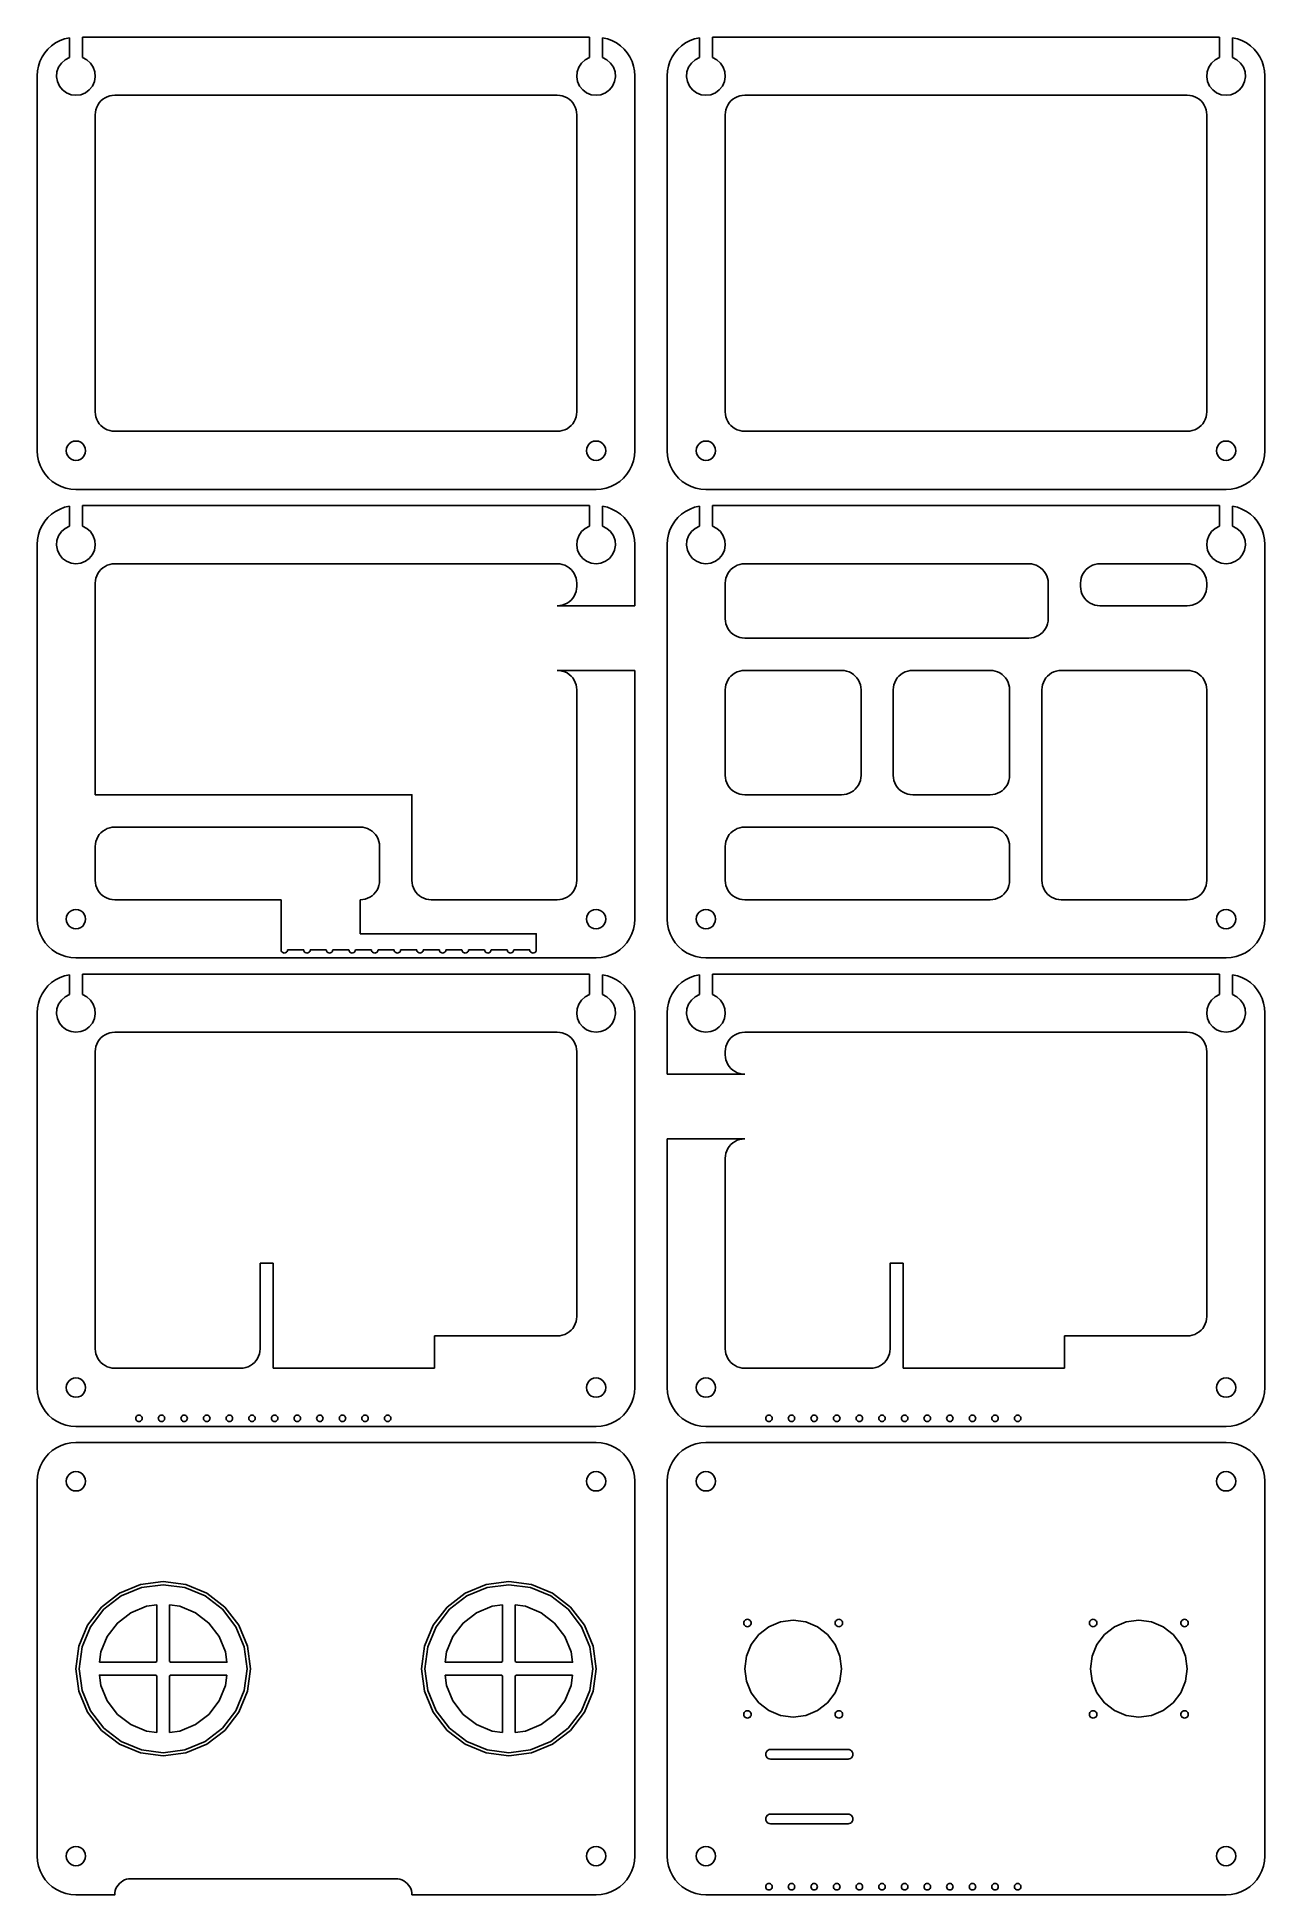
# Model space of a CAD drawing. Extents: x 5 to 385, y 5 to 580.
import ezdxf

# ---------------------------------------------------------------- set-up
doc = ezdxf.new("R2010")
doc.units = 0
doc.layers.add('Layer_1', color=7, linetype='CONTINUOUS')

msp = doc.modelspace()

# ---------------------------------------------------------------- linework, layer by layer
at = {"layer": 'Layer_1', "color": 7}
for points in [[(15.132335, 579.943365), (13.640111, 579.612898), (12.20808, 579.075408), (10.856086, 578.360123), (9.606036, 577.478663), (8.478276, 576.445357), (7.491115, 575.276983), (6.660588, 573.992532), (6.000215, 572.612867), (5.520684, 571.160408), (5.229827, 569.658749), (5.132328, 568.132291)], [(15.132335, 579.943365), (15.117518, 573.783924)], [(176.132349, 580.132291), (19.132332, 580.132291)], [(19.132332, 580.132291), (19.147149, 573.783924)], [(176.132349, 580.132291), (176.117533, 573.783924)], [(180.132347, 579.943365), (180.147163, 573.783924)], [(180.132347, 579.943365), (181.62457, 579.612898), (183.056601, 579.075408), (184.408595, 578.360123), (185.658646, 577.478663), (186.786406, 576.445357), (187.773566, 575.276983), (188.604093, 573.992532), (189.264467, 572.612867), (189.743998, 571.160408), (190.034854, 569.658749), (190.132327, 568.132291)], [(210.132273, 579.943365), (208.640049, 579.612898), (207.208045, 579.075408), (205.856024, 578.360123), (204.605974, 577.478663), (203.478214, 576.445357), (202.491053, 575.276983), (201.660526, 573.992532), (201.000153, 572.612867), (200.520622, 571.160408), (200.229765, 569.658749), (200.132293, 568.132291)], [(210.132273, 579.943365), (210.117456, 573.783924)], [(214.13227, 580.132291), (214.147087, 573.783924)], [(371.132287, 580.132291), (214.13227, 580.132291)], [(371.132287, 580.132291), (371.117471, 573.783924)], [(375.132285, 579.943365), (375.147101, 573.783924)], [(375.132285, 579.943365), (376.624508, 579.612898), (378.056539, 579.075408), (379.408533, 578.360123), (380.658584, 577.478663), (381.786344, 576.445357), (382.773504, 575.276983), (383.604031, 573.992532), (384.264405, 572.612867), (384.743936, 571.160408), (385.034792, 569.658749), (385.132291, 568.132291)], [(19.147043, 573.783924), (20.504858, 573.094761), (21.645477, 572.085987), (22.495398, 570.822572), (22.999932, 569.38589), (23.126535, 567.868467), (22.867084, 566.368037), (22.238302, 564.981236), (21.280669, 563.797379), (20.055834, 562.892716), (18.642721, 562.32551), (17.132347, 562.132293), (15.621946, 562.32551), (14.208833, 562.892716), (12.984024, 563.797379), (12.026391, 564.981236), (11.397582, 566.368037), (11.138132, 567.868467), (11.264761, 569.38589), (11.769295, 570.822572), (12.619216, 572.085987), (13.759809, 573.094761), (15.117624, 573.783924)], [(176.117639, 573.783924), (174.759823, 573.094761), (173.619205, 572.085987), (172.769284, 570.822572), (172.26475, 569.38589), (172.138147, 567.868467), (172.397597, 566.368037), (173.026379, 564.981236), (173.984012, 563.797379), (175.208848, 562.892716), (176.621961, 562.32551), (178.132335, 562.132293), (179.642735, 562.32551), (181.055822, 562.892716), (182.280657, 563.797379), (183.23829, 564.981236), (183.867099, 566.368037), (184.126523, 567.868467), (183.99992, 569.38589), (183.495386, 570.822572), (182.645465, 572.085987), (181.504873, 573.094761), (180.147057, 573.783924)], [(210.117562, 573.783924), (208.759747, 573.094761), (207.619155, 572.085987), (206.769234, 570.822572), (206.2647, 569.38589), (206.138096, 567.868467), (206.39752, 566.368037), (207.026329, 564.981236), (207.983962, 563.797379), (209.208798, 562.892716), (210.621884, 562.32551), (212.132285, 562.132293), (213.642659, 562.32551), (215.055772, 562.892716), (216.280607, 563.797379), (217.23824, 564.981236), (217.867023, 566.368037), (218.126473, 567.868467), (217.99987, 569.38589), (217.495336, 570.822572), (216.645415, 572.085987), (215.504796, 573.094761), (214.146981, 573.783924)], [(371.117577, 573.783924), (369.759761, 573.094761), (368.619143, 572.085987), (367.769222, 570.822572), (367.264688, 569.38589), (367.138085, 567.868467), (367.397535, 566.368037), (368.026317, 564.981236), (368.98395, 563.797379), (370.208786, 562.892716), (371.621899, 562.32551), (373.132273, 562.132293), (374.642673, 562.32551), (376.055786, 562.892716), (377.280596, 563.797379), (378.238228, 564.981236), (378.867037, 566.368037), (379.126488, 567.868467), (378.999858, 569.38589), (378.495351, 570.822572), (377.645403, 572.085987), (376.504811, 573.094761), (375.146996, 573.783924)], [(5.132328, 568.132291), (5.132328, 452.132282)], [(190.132327, 452.132282), (190.132327, 568.132291)], [(200.132293, 568.132291), (200.132293, 452.132282)], [(385.132291, 452.132282), (385.132291, 568.132291)], [(23.132329, 556.132292), (23.183685, 556.915451), (23.336773, 557.685205), (23.589053, 558.428394), (23.936186, 559.132291), (24.37222, 559.784862), (24.889692, 560.374933), (25.479765, 560.892413), (26.132334, 561.328444), (26.836231, 561.675569), (27.579419, 561.927847), (28.349172, 562.080961), (29.132338, 562.132293)], [(166.132343, 562.132293), (29.132338, 562.132293)], [(172.132352, 556.132292), (172.080997, 556.915451), (171.927882, 557.685205), (171.675628, 558.428394), (171.328495, 559.132291), (170.892462, 559.784862), (170.37499, 560.374933), (169.784916, 560.892413), (169.132348, 561.328444), (168.42845, 561.675569), (167.685262, 561.927847), (166.915483, 562.080961), (166.132343, 562.132293)], [(218.132294, 556.132292), (218.183623, 556.915451), (218.336737, 557.685205), (218.588991, 558.428394), (218.936124, 559.132291), (219.372158, 559.784862), (219.88963, 560.374933), (220.479704, 560.892413), (221.132272, 561.328444), (221.836169, 561.675569), (222.579357, 561.927847), (223.349136, 562.080961), (224.132276, 562.132293)], [(361.132281, 562.132293), (224.132276, 562.132293)], [(367.13229, 556.132292), (367.080961, 556.915451), (366.927847, 557.685205), (366.675567, 558.428394), (366.328433, 559.132291), (365.8924, 559.784862), (365.374928, 560.374933), (364.784854, 560.892413), (364.132286, 561.328444), (363.428388, 561.675569), (362.6852, 561.927847), (361.915448, 562.080961), (361.132281, 562.132293)], [(23.132329, 556.132292), (23.132329, 464.1323)], [(172.132352, 556.132292), (172.132352, 464.1323)], [(218.132294, 556.132292), (218.132294, 464.1323)], [(367.13229, 556.132292), (367.13229, 464.1323)], [(29.132338, 458.132291), (28.349172, 458.18362), (27.579419, 458.336734), (26.836231, 458.589014), (26.132334, 458.936148), (25.479765, 459.372181), (24.889692, 459.889653), (24.37222, 460.479727), (23.936186, 461.132295), (23.589053, 461.836193), (23.336773, 462.579381), (23.183685, 463.349133), (23.132329, 464.1323)], [(172.132352, 464.1323), (172.080997, 463.349133), (171.927882, 462.579381), (171.675628, 461.836193), (171.328495, 461.132295), (170.892462, 460.479727), (170.37499, 459.889653), (169.784916, 459.372181), (169.132348, 458.936148), (168.42845, 458.589014), (167.685262, 458.336734), (166.915483, 458.18362), (166.132343, 458.132291)], [(224.132276, 458.132291), (223.349136, 458.18362), (222.579357, 458.336734), (221.836169, 458.589014), (221.132272, 458.936148), (220.479704, 459.372181), (219.88963, 459.889653), (219.372158, 460.479727), (218.936124, 461.132295), (218.588991, 461.836193), (218.336737, 462.579381), (218.183623, 463.349133), (218.132294, 464.1323)], [(367.13229, 464.1323), (367.080961, 463.349133), (366.927847, 462.579381), (366.675567, 461.836193), (366.328433, 461.132295), (365.8924, 460.479727), (365.374928, 459.889653), (364.784854, 459.372181), (364.132286, 458.936148), (363.428388, 458.589014), (362.6852, 458.336734), (361.915448, 458.18362), (361.132281, 458.132291)], [(166.132343, 458.132291), (29.132338, 458.132291)], [(361.132281, 458.132291), (224.132276, 458.132291)], [(17.132347, 440.13229), (15.56604, 440.234948), (14.026509, 440.541177), (12.540133, 441.045737), (11.132338, 441.739977), (9.827201, 442.612044), (8.647053, 443.647015), (7.612109, 444.827162), (6.740043, 446.132299), (6.045776, 447.540094), (5.541242, 449.02647), (5.235013, 450.565975), (5.132328, 452.132282)], [(178.132335, 440.13229), (179.698642, 440.234948), (181.238173, 440.541177), (182.724549, 441.045737), (184.132344, 441.739977), (185.437481, 442.612044), (186.617628, 443.647015), (187.652572, 444.827162), (188.524639, 446.132299), (189.218906, 447.540094), (189.723439, 449.02647), (190.029668, 450.565975), (190.132327, 452.132282)], [(212.132285, 440.13229), (210.565978, 440.234948), (209.026447, 440.541177), (207.540071, 441.045737), (206.132276, 441.739977), (204.827139, 442.612044), (203.646991, 443.647015), (202.612047, 444.827162), (201.739981, 446.132299), (201.045714, 447.540094), (200.54118, 449.02647), (200.234951, 450.565975), (200.132293, 452.132282)], [(373.132273, 440.13229), (374.698606, 440.234948), (376.238111, 440.541177), (377.724487, 441.045737), (379.132282, 441.739977), (380.437419, 442.612044), (381.617566, 443.647015), (382.65251, 444.827162), (383.524577, 446.132299), (384.218844, 447.540094), (384.723378, 449.02647), (385.029606, 450.565975), (385.132291, 452.132282)], [(17.132347, 440.13229), (178.132335, 440.13229)], [(212.132285, 440.13229), (373.132273, 440.13229)], [(15.132259, 434.943365), (13.640035, 434.612898), (12.208004, 434.075408), (10.855983, 433.360123), (9.60596, 432.478663), (8.4782, 431.445357), (7.491039, 430.276983), (6.660512, 428.992532), (6.000139, 427.612867), (5.520608, 426.160408), (5.229751, 424.658749), (5.132252, 423.132291)], [(15.132259, 434.943365), (15.117442, 428.783924)], [(19.132256, 435.132291), (19.147073, 428.783924)], [(176.132247, 435.132291), (19.132256, 435.132291)], [(176.132247, 435.132291), (176.11743, 428.783924)], [(180.132271, 434.943365), (180.147087, 428.783924)], [(180.132271, 434.943365), (181.624494, 434.612898), (183.056498, 434.075408), (184.408519, 433.360123), (185.65857, 432.478663), (186.78633, 431.445357), (187.77349, 430.276983), (188.604017, 428.992532), (189.264391, 427.612867), (189.743921, 426.160408), (190.034778, 424.658749), (190.13225, 423.132291)], [(210.132297, 434.943365), (208.640073, 434.612898), (207.208042, 434.075408), (205.856048, 433.360123), (204.605998, 432.478663), (203.478238, 431.445357), (202.491077, 430.276983), (201.66055, 428.992532), (201.000177, 427.612867), (200.520646, 426.160408), (200.229789, 424.658749), (200.13229, 423.132291)], [(210.132297, 434.943365), (210.11748, 428.783924)], [(214.132294, 435.132291), (214.147111, 428.783924)], [(371.132311, 435.132291), (214.132294, 435.132291)], [(371.132311, 435.132291), (371.117495, 428.783924)], [(375.132309, 434.943365), (375.147125, 428.783924)], [(375.132309, 434.943365), (376.624532, 434.612898), (378.056536, 434.075408), (379.408557, 433.360123), (380.658608, 432.478663), (381.786368, 431.445357), (382.773528, 430.276983), (383.604055, 428.992532), (384.264429, 427.612867), (384.74396, 426.160408), (385.034816, 424.658749), (385.132288, 423.132291)], [(15.117548, 428.783924), (13.759733, 428.094761), (12.61914, 427.085987), (11.769193, 425.822572), (11.264685, 424.38589), (11.138056, 422.868467), (11.397506, 421.368037), (12.026288, 419.981236), (12.983948, 418.797379), (14.208757, 417.892716), (15.62187, 417.32551), (17.13227, 417.132293), (18.642644, 417.32551), (20.055758, 417.892716), (21.280567, 418.797379), (22.238226, 419.981236), (22.867008, 421.368037), (23.126459, 422.868467), (22.999829, 424.38589), (22.495322, 425.822572), (21.645374, 427.085987), (20.504782, 428.094761), (19.146967, 428.783924)], [(176.117536, 428.783924), (174.759747, 428.094761), (173.619129, 427.085987), (172.769207, 425.822572), (172.264674, 424.38589), (172.13807, 422.868467), (172.397494, 421.368037), (173.026303, 419.981236), (173.983936, 418.797379), (175.208772, 417.892716), (176.621885, 417.32551), (178.132259, 417.132293), (179.642633, 417.32551), (181.055746, 417.892716), (182.280581, 418.797379), (183.238214, 419.981236), (183.867023, 421.368037), (184.126447, 422.868467), (183.999844, 424.38589), (183.49531, 425.822572), (182.645389, 427.085987), (181.50477, 428.094761), (180.146981, 428.783924)], [(214.147005, 428.783924), (215.50482, 428.094761), (216.645439, 427.085987), (217.49536, 425.822572), (217.999894, 424.38589), (218.126497, 422.868467), (217.867046, 421.368037), (217.238264, 419.981236), (216.280605, 418.797379), (215.055796, 417.892716), (213.642682, 417.32551), (212.132309, 417.132293), (210.621908, 417.32551), (209.208795, 417.892716), (207.983986, 418.797379), (207.026327, 419.981236), (206.397544, 421.368037), (206.138094, 422.868467), (206.264723, 424.38589), (206.769231, 425.822572), (207.619178, 427.085987), (208.759771, 428.094761), (210.117586, 428.783924)], [(371.117601, 428.783924), (369.759785, 428.094761), (368.619167, 427.085987), (367.769246, 425.822572), (367.264712, 424.38589), (367.138108, 422.868467), (367.397532, 421.368037), (368.026341, 419.981236), (368.983974, 418.797379), (370.20881, 417.892716), (371.621923, 417.32551), (373.132297, 417.132293), (374.642697, 417.32551), (376.055784, 417.892716), (377.280619, 418.797379), (378.238252, 419.981236), (378.867061, 421.368037), (379.126485, 422.868467), (378.999882, 424.38589), (378.495348, 425.822572), (377.645427, 427.085987), (376.504835, 428.094761), (375.147019, 428.783924)], [(5.132252, 423.132291), (5.132252, 307.132282)], [(190.13225, 404.132293), (190.13225, 423.132291)], [(200.13229, 423.132291), (200.13229, 307.132282)], [(385.132288, 307.132282), (385.132288, 423.132291)], [(23.132253, 411.132292), (23.183582, 411.915451), (23.336697, 412.685205), (23.588977, 413.428394), (23.93611, 414.132291), (24.372144, 414.784862), (24.889616, 415.374933), (25.479689, 415.892413), (26.132258, 416.328444), (26.836155, 416.675569), (27.579343, 416.927847), (28.349096, 417.080961), (29.132262, 417.132293)], [(166.132267, 417.132293), (29.132262, 417.132293)], [(172.13225, 411.132292), (172.08092, 411.915451), (171.927806, 412.685205), (171.675526, 413.428394), (171.328419, 414.132291), (170.892386, 414.784862), (170.374887, 415.374933), (169.78484, 415.892413), (169.132271, 416.328444), (168.428348, 416.675569), (167.685186, 416.927847), (166.915407, 417.080961), (166.132267, 417.132293)], [(218.132291, 411.132292), (218.18362, 411.915451), (218.336735, 412.685205), (218.589015, 413.428394), (218.936148, 414.132291), (219.372182, 414.784862), (219.889654, 415.374933), (220.479727, 415.892413), (221.132296, 416.328444), (221.836193, 416.675569), (222.579381, 416.927847), (223.349134, 417.080961), (224.1323, 417.132293)], [(224.1323, 417.132293), (312.078609, 417.132293)], [(318.078591, 411.132292), (318.027262, 411.915451), (317.874148, 412.685205), (317.621867, 413.428394), (317.274761, 414.132291), (316.838727, 414.784862), (316.321229, 415.374933), (315.731155, 415.892413), (315.078587, 416.328444), (314.374689, 416.675569), (313.631501, 416.927847), (312.861749, 417.080961), (312.078609, 417.132293)], [(328.078598, 411.132292), (328.129927, 411.915451), (328.283041, 412.685205), (328.535321, 413.428394), (328.882455, 414.132291), (329.318488, 414.784862), (329.83596, 415.374933), (330.426034, 415.892413), (331.078602, 416.328444), (331.7825, 416.675569), (332.525688, 416.927847), (333.29544, 417.080961), (334.078607, 417.132293)], [(361.132305, 417.132293), (334.078607, 417.132293)], [(361.132305, 417.132293), (361.915445, 417.080961), (362.685224, 416.927847), (363.428412, 416.675569), (364.13231, 416.328444), (364.784878, 415.892413), (365.374952, 415.374933), (365.892424, 414.784862), (366.328457, 414.132291), (366.675564, 413.428394), (366.927844, 412.685205), (367.080958, 411.915451), (367.132288, 411.132292)], [(23.132253, 411.132292), (23.132253, 345.632294), (121.132252, 345.632294), (121.132252, 319.1323)], [(172.13225, 410.132291), (172.08092, 409.349135), (171.927806, 408.579378), (171.675526, 407.836192), (171.328419, 407.132292), (170.892386, 406.479724), (170.374887, 405.889653), (169.78484, 405.372172), (169.132271, 404.936139), (168.428348, 404.589016), (167.685186, 404.336739), (166.915407, 404.183624), (166.132267, 404.132293)], [(172.13225, 411.132292), (172.13225, 410.132291)], [(218.132291, 411.132292), (218.132291, 400.132293)], [(318.078591, 411.132292), (318.078591, 400.132293)], [(328.078598, 411.132292), (328.078598, 410.132291)], [(334.078607, 404.132293), (333.29544, 404.183624), (332.525688, 404.336739), (331.7825, 404.589016), (331.078602, 404.936139), (330.426034, 405.372172), (329.83596, 405.889653), (329.318488, 406.479724), (328.882455, 407.132292), (328.535321, 407.836192), (328.283041, 408.579378), (328.129927, 409.349135), (328.078598, 410.132291)], [(361.132305, 404.132293), (361.915445, 404.183624), (362.685224, 404.336739), (363.428412, 404.589016), (364.13231, 404.936139), (364.784878, 405.372172), (365.374952, 405.889653), (365.892424, 406.479724), (366.328457, 407.132292), (366.675564, 407.836192), (366.927844, 408.579378), (367.080958, 409.349135), (367.132288, 410.132291)], [(367.132288, 410.132291), (367.132288, 411.132292)], [(166.132267, 404.132293), (190.13225, 404.132293)], [(334.078607, 404.132293), (361.132305, 404.132293)], [(224.1323, 394.132292), (223.349134, 394.183623), (222.579381, 394.336738), (221.836193, 394.589015), (221.132296, 394.936141), (220.479727, 395.372171), (219.889654, 395.889651), (219.372182, 396.479723), (218.936148, 397.132294), (218.589015, 397.836191), (218.336735, 398.579379), (218.18362, 399.349137), (218.132291, 400.132293)], [(318.078591, 400.132293), (318.027262, 399.349137), (317.874148, 398.579379), (317.621867, 397.836191), (317.274761, 397.132294), (316.838727, 396.479723), (316.321229, 395.889651), (315.731155, 395.372171), (315.078587, 394.936141), (314.374689, 394.589015), (313.631501, 394.336738), (312.861749, 394.183623), (312.078609, 394.132292)], [(224.1323, 394.132292), (312.078609, 394.132292)], [(166.132267, 384.132293), (190.13225, 384.132293)], [(166.132267, 384.132293), (166.915407, 384.080961), (167.685186, 383.927847), (168.428348, 383.675569), (169.132271, 383.328444), (169.78484, 382.892413), (170.374887, 382.374933), (170.892386, 381.784862), (171.328419, 381.132291), (171.675526, 380.428394), (171.927806, 379.685208), (172.08092, 378.915451), (172.13225, 378.132292)], [(190.13225, 307.132282), (190.13225, 384.132293)], [(224.1323, 384.132293), (223.349134, 384.080961), (222.579381, 383.927847), (221.836193, 383.675569), (221.132296, 383.328444), (220.479727, 382.892413), (219.889654, 382.374933), (219.372182, 381.784862), (218.936148, 381.132291), (218.589015, 380.428394), (218.336735, 379.685208), (218.18362, 378.915451), (218.132291, 378.132292)], [(224.1323, 384.132293), (254.132293, 384.132293)], [(254.132293, 384.132293), (254.915459, 384.080961), (255.685212, 383.927847), (256.4284, 383.675569), (257.132297, 383.328444), (257.784866, 382.892413), (258.374939, 382.374933), (258.892412, 381.784862), (259.328445, 381.132291), (259.675578, 380.428394), (259.927858, 379.685208), (260.080973, 378.915451), (260.132302, 378.132292)], [(270.132308, 378.132292), (270.183637, 378.915451), (270.336752, 379.685208), (270.589032, 380.428394), (270.936139, 381.132291), (271.372172, 381.784862), (271.889671, 382.374933), (272.479744, 382.892413), (273.132313, 383.328444), (273.83621, 383.675569), (274.579398, 383.927847), (275.349151, 384.080961), (276.132291, 384.132293)], [(276.132291, 384.132293), (300.132301, 384.132293)], [(300.132301, 384.132293), (300.915467, 384.080961), (301.68522, 383.927847), (302.428408, 383.675569), (303.132305, 383.328444), (303.784874, 382.892413), (304.374947, 382.374933), (304.892419, 381.784862), (305.328453, 381.132291), (305.675586, 380.428394), (305.927866, 379.685208), (306.080981, 378.915451), (306.13231, 378.132292)], [(322.132299, 384.132293), (321.349132, 384.080961), (320.57938, 383.927847), (319.836192, 383.675569), (319.132294, 383.328444), (318.479726, 382.892413), (317.889652, 382.374933), (317.37218, 381.784862), (316.936147, 381.132291), (316.589013, 380.428394), (316.336733, 379.685208), (316.183619, 378.915451), (316.13229, 378.132292)], [(361.132305, 384.132293), (322.132299, 384.132293)], [(367.132288, 378.132292), (367.080958, 378.915451), (366.927844, 379.685208), (366.675564, 380.428394), (366.328457, 381.132291), (365.892424, 381.784862), (365.374952, 382.374933), (364.784878, 382.892413), (364.13231, 383.328444), (363.428412, 383.675569), (362.685224, 383.927847), (361.915445, 384.080961), (361.132305, 384.132293)], [(172.13225, 378.132292), (172.13225, 319.1323)], [(218.132291, 351.632292), (218.132291, 378.132292)], [(260.132302, 378.132292), (260.132302, 351.632292)], [(270.132308, 378.132292), (270.132308, 351.632292)], [(306.13231, 378.132292), (306.13231, 351.632292)], [(316.13229, 319.1323), (316.13229, 378.132292)], [(367.132288, 319.1323), (367.132288, 378.132292)], [(224.1323, 345.632294), (223.349134, 345.683623), (222.579381, 345.836738), (221.836193, 346.089015), (221.132296, 346.43614), (220.479727, 346.872174), (219.889654, 347.389651), (219.372182, 347.979725), (218.936148, 348.632293), (218.589015, 349.336193), (218.336735, 350.079379), (218.18362, 350.849136), (218.132291, 351.632292)], [(254.132293, 345.632294), (254.915459, 345.683623), (255.685212, 345.836738), (256.4284, 346.089015), (257.132297, 346.43614), (257.784866, 346.872174), (258.374939, 347.389651), (258.892412, 347.979725), (259.328445, 348.632293), (259.675578, 349.336193), (259.927858, 350.079379), (260.080973, 350.849136), (260.132302, 351.632292)], [(276.132291, 345.632294), (275.349151, 345.683623), (274.579398, 345.836738), (273.83621, 346.089015), (273.132313, 346.43614), (272.479744, 346.872174), (271.889671, 347.389651), (271.372172, 347.979725), (270.936139, 348.632293), (270.589032, 349.336193), (270.336752, 350.079379), (270.183637, 350.849136), (270.132308, 351.632292)], [(300.132301, 345.632294), (300.915467, 345.683623), (301.68522, 345.836738), (302.428408, 346.089015), (303.132305, 346.43614), (303.784874, 346.872174), (304.374947, 347.389651), (304.892419, 347.979725), (305.328453, 348.632293), (305.675586, 349.336193), (305.927866, 350.079379), (306.080981, 350.849136), (306.13231, 351.632292)], [(254.132293, 345.632294), (224.1323, 345.632294)], [(276.132291, 345.632294), (300.132301, 345.632294)], [(29.132262, 335.632293), (28.349096, 335.580961), (27.579343, 335.427847), (26.836155, 335.175569), (26.132258, 334.828446), (25.479689, 334.392413), (24.889616, 333.874933), (24.372144, 333.284862), (23.93611, 332.632294), (23.588977, 331.928394), (23.336697, 331.185208), (23.183582, 330.415451), (23.132253, 329.632294)], [(105.132263, 335.632293), (29.132262, 335.632293)], [(105.132263, 335.632293), (105.915429, 335.580961), (106.685182, 335.427847), (107.42837, 335.175569), (108.132267, 334.828446), (108.784836, 334.392413), (109.374909, 333.874933), (109.892381, 333.284862), (110.328415, 332.632294), (110.675548, 331.928394), (110.927802, 331.185208), (111.080916, 330.415451), (111.132272, 329.632294)], [(218.132291, 329.632294), (218.18362, 330.415451), (218.336735, 331.185208), (218.589015, 331.928394), (218.936148, 332.632294), (219.372182, 333.284862), (219.889654, 333.874933), (220.479727, 334.392413), (221.132296, 334.828446), (221.836193, 335.175569), (222.579381, 335.427847), (223.349134, 335.580961), (224.1323, 335.632293)], [(300.132301, 335.632293), (224.1323, 335.632293)], [(306.13231, 329.632294), (306.080981, 330.415451), (305.927866, 331.185208), (305.675586, 331.928394), (305.328453, 332.632294), (304.892419, 333.284862), (304.374947, 333.874933), (303.784874, 334.392413), (303.132305, 334.828446), (302.428408, 335.175569), (301.68522, 335.427847), (300.915467, 335.580961), (300.132301, 335.632293)], [(23.132253, 329.632294), (23.132253, 319.1323)], [(111.132272, 329.632294), (111.132272, 319.1323)], [(218.132291, 329.632294), (218.132291, 319.1323)], [(306.13231, 329.632294), (306.13231, 319.1323)], [(23.132253, 319.1323), (23.183582, 318.349133), (23.336697, 317.579381), (23.588977, 316.836193), (23.93611, 316.132295), (24.372144, 315.479727), (24.889616, 314.889653), (25.479689, 314.372181), (26.132258, 313.936148), (26.836155, 313.589014), (27.579343, 313.336734), (28.349096, 313.18362), (29.132262, 313.132291)], [(111.132272, 319.1323), (111.080916, 318.349133), (110.927802, 317.579381), (110.675548, 316.836193), (110.328415, 316.132295), (109.892381, 315.479727), (109.374909, 314.889653), (108.784836, 314.372181), (108.132267, 313.936148), (107.42837, 313.589014), (106.685182, 313.336734), (105.915429, 313.18362), (105.132263, 313.132291)], [(121.132252, 319.1323), (121.183581, 318.349133), (121.336695, 317.579381), (121.588975, 316.836193), (121.936109, 316.132295), (122.372142, 315.479727), (122.889614, 314.889653), (123.479688, 314.372181), (124.132256, 313.936148), (124.836154, 313.589014), (125.579342, 313.336734), (126.349094, 313.18362), (127.132261, 313.132291)], [(172.13225, 319.1323), (172.08092, 318.349133), (171.927806, 317.579381), (171.675526, 316.836193), (171.328419, 316.132295), (170.892386, 315.479727), (170.374887, 314.889653), (169.78484, 314.372181), (169.132271, 313.936148), (168.428348, 313.589014), (167.685186, 313.336734), (166.915407, 313.18362), (166.132267, 313.132291)], [(224.1323, 313.132291), (223.349134, 313.18362), (222.579381, 313.336734), (221.836193, 313.589014), (221.132296, 313.936148), (220.479727, 314.372181), (219.889654, 314.889653), (219.372182, 315.479727), (218.936148, 316.132295), (218.589015, 316.836193), (218.336735, 317.579381), (218.18362, 318.349133), (218.132291, 319.1323)], [(306.13231, 319.1323), (306.080981, 318.349133), (305.927866, 317.579381), (305.675586, 316.836193), (305.328453, 316.132295), (304.892419, 315.479727), (304.374947, 314.889653), (303.784874, 314.372181), (303.132305, 313.936148), (302.428408, 313.589014), (301.68522, 313.336734), (300.915467, 313.18362), (300.132301, 313.132291)], [(322.132299, 313.132291), (321.349132, 313.18362), (320.57938, 313.336734), (319.836192, 313.589014), (319.132294, 313.936148), (318.479726, 314.372181), (317.889652, 314.889653), (317.37218, 315.479727), (316.936147, 316.132295), (316.589013, 316.836193), (316.336733, 317.579381), (316.183619, 318.349133), (316.13229, 319.1323)], [(367.132288, 319.1323), (367.080958, 318.349133), (366.927844, 317.579381), (366.675564, 316.836193), (366.328457, 316.132295), (365.892424, 315.479727), (365.374952, 314.889653), (364.784878, 314.372181), (364.13231, 313.936148), (363.428412, 313.589014), (362.685224, 313.336734), (361.915445, 313.18362), (361.132305, 313.132291)], [(80.63227, 313.132291), (29.132262, 313.132291)], [(80.63227, 297.632285), (80.63227, 313.132291)], [(159.632248, 297.632285), (159.632248, 302.632301), (105.132263, 302.632301), (105.132263, 313.132291)], [(166.132267, 313.132291), (127.132261, 313.132291)], [(224.1323, 313.132291), (300.132301, 313.132291)], [(322.132299, 313.132291), (361.132305, 313.132291)], [(17.13227, 295.13229), (15.565937, 295.234948), (14.026433, 295.541177), (12.540056, 296.045737), (11.132261, 296.739977), (9.827125, 297.612044), (8.646977, 298.647015), (7.612033, 299.827162), (6.739966, 301.132299), (6.0457, 302.540094), (5.541139, 304.02647), (5.234911, 305.565975), (5.132252, 307.132282)], [(178.132259, 295.13229), (179.698566, 295.234948), (181.238097, 295.541177), (182.724473, 296.045737), (184.132268, 296.739977), (185.437404, 297.612044), (186.617552, 298.647015), (187.652496, 299.827162), (188.524563, 301.132299), (189.218803, 302.540094), (189.723363, 304.02647), (190.029592, 305.565975), (190.13225, 307.132282)], [(212.132309, 295.13229), (210.565975, 295.234948), (209.026471, 295.541177), (207.540094, 296.045737), (206.132299, 296.739977), (204.827163, 297.612044), (203.647015, 298.647015), (202.612071, 299.827162), (201.740005, 301.132299), (201.045738, 302.540094), (200.541204, 304.02647), (200.234975, 305.565975), (200.13229, 307.132282)], [(373.132297, 295.13229), (374.698604, 295.234948), (376.238135, 295.541177), (377.724511, 296.045737), (379.132306, 296.739977), (380.437442, 297.612044), (381.61759, 298.647015), (382.652534, 299.827162), (383.524601, 301.132299), (384.218841, 302.540094), (384.723401, 304.02647), (385.02963, 305.565975), (385.132288, 307.132282)], [(17.13227, 295.13229), (178.132259, 295.13229)], [(80.63227, 297.632285), (80.666322, 297.373469), (80.766228, 297.132302), (80.925163, 296.925186), (81.132253, 296.766277), (81.373447, 296.66637), (81.632262, 296.632292), (81.891078, 296.66637), (82.132272, 296.766277), (82.339361, 296.925186), (82.498297, 297.132302), (82.598177, 297.373469), (82.632255, 297.632285)], [(87.632271, 297.632285), (82.632255, 297.632285)], [(87.632271, 297.632285), (87.666323, 297.373469), (87.76623, 297.132302), (87.925165, 296.925186), (88.132255, 296.766277), (88.373449, 296.66637), (88.632264, 296.632292), (88.89108, 296.66637), (89.132247, 296.766277), (89.339363, 296.925186), (89.498272, 297.132302), (89.598179, 297.373469), (89.632257, 297.632285)], [(94.632247, 297.632285), (89.632257, 297.632285)], [(94.632247, 297.632285), (94.666325, 297.373469), (94.766232, 297.132302), (94.925141, 296.925186), (95.132256, 296.766277), (95.373451, 296.66637), (95.632266, 296.632292), (95.891081, 296.66637), (96.132249, 296.766277), (96.339365, 296.925186), (96.498274, 297.132302), (96.59818, 297.373469), (96.632259, 297.632285)], [(101.632249, 297.632285), (96.632259, 297.632285)], [(101.632249, 297.632285), (101.666327, 297.373469), (101.766234, 297.132302), (101.925142, 296.925186), (102.132258, 296.766277), (102.373452, 296.66637), (102.632268, 296.632292), (102.891083, 296.66637), (103.132251, 296.766277), (103.339367, 296.925186), (103.498275, 297.132302), (103.598182, 297.373469), (103.63226, 297.632285)], [(108.63225, 297.632285), (103.63226, 297.632285)], [(108.63225, 297.632285), (108.666329, 297.373469), (108.766235, 297.132302), (108.925144, 296.925186), (109.13226, 296.766277), (109.373428, 296.66637), (109.63227, 296.632292), (109.891085, 296.66637), (110.132253, 296.766277), (110.339368, 296.925186), (110.498277, 297.132302), (110.598184, 297.373469), (110.632262, 297.632285)], [(115.632252, 297.632285), (110.632262, 297.632285)], [(115.632252, 297.632285), (115.66633, 297.373469), (115.766237, 297.132302), (115.925146, 296.925186), (116.132262, 296.766277), (116.373429, 296.66637), (116.632271, 296.632292), (116.891087, 296.66637), (117.132254, 296.766277), (117.33937, 296.925186), (117.498279, 297.132302), (117.598186, 297.373469), (117.632264, 297.632285)], [(122.632254, 297.632285), (117.632264, 297.632285)], [(122.632254, 297.632285), (122.666332, 297.373469), (122.766239, 297.132302), (122.925148, 296.925186), (123.132264, 296.766277), (123.373431, 296.66637), (123.632247, 296.632292), (123.891089, 296.66637), (124.132256, 296.766277), (124.339372, 296.925186), (124.498281, 297.132302), (124.598187, 297.373469), (124.632266, 297.632285)], [(129.632256, 297.632285), (124.632266, 297.632285)], [(129.632256, 297.632285), (129.666334, 297.373469), (129.766241, 297.132302), (129.925149, 296.925186), (130.132265, 296.766277), (130.373433, 296.66637), (130.632248, 296.632292), (130.89109, 296.66637), (131.132258, 296.766277), (131.339374, 296.925186), (131.498283, 297.132302), (131.598189, 297.373469), (131.632268, 297.632285)], [(136.632258, 297.632285), (131.632268, 297.632285)], [(136.632258, 297.632285), (136.666336, 297.373469), (136.766243, 297.132302), (136.925151, 296.925186), (137.132267, 296.766277), (137.373435, 296.66637), (137.63225, 296.632292), (137.891066, 296.66637), (138.13226, 296.766277), (138.339376, 296.925186), (138.498284, 297.132302), (138.598191, 297.373469), (138.632269, 297.632285)], [(143.632259, 297.632285), (138.632269, 297.632285)], [(143.632259, 297.632285), (143.666338, 297.373469), (143.766244, 297.132302), (143.925153, 296.925186), (144.132269, 296.766277), (144.373437, 296.66637), (144.632252, 296.632292), (144.891067, 296.66637), (145.132262, 296.766277), (145.339377, 296.925186), (145.498286, 297.132302), (145.598193, 297.373469), (145.632271, 297.632285)], [(150.632261, 297.632285), (145.632271, 297.632285)], [(150.632261, 297.632285), (150.666339, 297.373469), (150.766246, 297.132302), (150.925155, 296.925186), (151.132271, 296.766277), (151.373438, 296.66637), (151.632254, 296.632292), (151.891069, 296.66637), (152.132263, 296.766277), (152.339353, 296.925186), (152.498288, 297.132302), (152.598195, 297.373469), (152.632246, 297.632285)], [(157.632263, 297.632285), (152.632246, 297.632285)], [(157.632263, 297.632285), (157.666341, 297.373469), (157.766221, 297.132302), (157.925157, 296.925186), (158.132246, 296.766277), (158.37344, 296.66637), (158.632256, 296.632292), (158.891071, 296.66637), (159.132265, 296.766277), (159.339355, 296.925186), (159.49829, 297.132302), (159.598196, 297.373469), (159.632248, 297.632285)], [(212.132309, 295.13229), (373.132297, 295.13229)], [(15.132302, 289.943365), (13.640052, 289.612898), (12.208048, 289.075408), (10.856027, 288.360123), (9.605977, 287.478663), (8.478217, 286.445357), (7.491056, 285.276983), (6.660529, 283.992532), (6.000156, 282.612867), (5.520625, 281.160408), (5.229768, 279.658749), (5.132296, 278.132291)], [(15.132302, 289.943365), (15.117485, 283.783924)], [(19.132299, 290.132291), (176.13229, 290.132291)], [(19.132299, 290.132291), (19.147116, 283.783924)], [(176.13229, 290.132291), (176.117474, 283.783924)], [(180.132288, 289.943365), (180.147104, 283.783924)], [(180.132288, 289.943365), (181.624511, 289.612898), (183.056542, 289.075408), (184.408563, 288.360123), (185.658587, 287.478663), (186.786373, 286.445357), (187.773533, 285.276983), (188.604034, 283.992532), (189.264434, 282.612867), (189.743938, 281.160408), (190.034795, 279.658749), (190.132294, 278.132291)], [(210.132294, 289.943365), (208.640044, 289.612898), (207.20804, 289.075408), (205.856019, 288.360123), (204.605968, 287.478663), (203.478208, 286.445357), (202.491048, 285.276983), (201.660521, 283.992532), (201.000147, 282.612867), (200.520617, 281.160408), (200.22976, 279.658749), (200.132288, 278.132291)], [(210.132294, 289.943365), (210.117477, 283.783924)], [(214.132291, 290.132291), (371.132282, 290.132291)], [(214.132291, 290.132291), (214.147108, 283.783924)], [(371.132282, 290.132291), (371.117466, 283.783924)], [(375.132279, 289.943365), (375.147096, 283.783924)], [(375.132279, 289.943365), (376.624503, 289.612898), (378.056534, 289.075408), (379.408555, 288.360123), (380.658579, 287.478663), (381.786365, 286.445357), (382.773525, 285.276983), (383.604026, 283.992532), (384.264426, 282.612867), (384.74393, 281.160408), (385.034787, 279.658749), (385.132286, 278.132291)], [(19.14701, 283.783924), (20.504825, 283.094761), (21.645418, 282.085987), (22.495339, 280.822572), (22.999873, 279.38589), (23.126476, 277.868467), (22.867052, 276.368037), (22.238243, 274.981236), (21.28061, 273.797379), (20.055775, 272.892716), (18.642688, 272.32551), (17.132287, 272.132293), (15.621914, 272.32551), (14.2088, 272.892716), (12.983965, 273.797379), (12.026332, 274.981236), (11.39755, 276.368037), (11.138099, 277.868467), (11.264702, 279.38589), (11.769236, 280.822572), (12.619157, 282.085987), (13.759776, 283.094761), (15.117591, 283.783924)], [(176.117579, 283.783924), (174.759764, 283.094761), (173.619172, 282.085987), (172.769224, 280.822572), (172.264717, 279.38589), (172.138087, 277.868467), (172.397538, 276.368037), (173.02632, 274.981236), (173.983979, 273.797379), (175.208789, 272.892716), (176.621902, 272.32551), (178.132302, 272.132293), (179.642676, 272.32551), (181.055789, 272.892716), (182.280598, 273.797379), (183.238258, 274.981236), (183.86704, 276.368037), (184.12649, 277.868467), (183.999861, 279.38589), (183.495353, 280.822572), (182.645406, 282.085987), (181.504814, 283.094761), (180.146998, 283.783924)], [(210.117583, 283.783924), (208.759768, 283.094761), (207.619149, 282.085987), (206.769228, 280.822572), (206.264694, 279.38589), (206.138091, 277.868467), (206.397515, 276.368037), (207.026324, 274.981236), (207.983957, 273.797379), (209.208792, 272.892716), (210.621905, 272.32551), (212.132279, 272.132293), (213.64268, 272.32551), (215.055766, 272.892716), (216.280602, 273.797379), (217.238235, 274.981236), (217.867044, 276.368037), (218.126468, 277.868467), (217.999865, 279.38589), (217.495331, 280.822572), (216.64541, 282.085987), (215.504817, 283.094761), (214.147002, 283.783924)], [(375.14699, 283.783924), (376.504805, 283.094761), (377.645398, 282.085987), (378.495345, 280.822572), (378.999853, 279.38589), (379.126482, 277.868467), (378.867032, 276.368037), (378.23825, 274.981236), (377.28059, 273.797379), (376.055781, 272.892716), (374.642668, 272.32551), (373.132268, 272.132293), (371.621894, 272.32551), (370.208781, 272.892716), (368.983971, 273.797379), (368.026312, 274.981236), (367.39753, 276.368037), (367.138079, 277.868467), (367.264709, 279.38589), (367.769216, 280.822572), (368.619164, 282.085987), (369.759756, 283.094761), (371.117571, 283.783924)], [(5.132296, 162.132282), (5.132296, 278.132291)], [(190.132294, 278.132291), (190.132294, 162.132282)], [(200.132288, 259.132293), (200.132288, 278.132291)], [(385.132286, 278.132291), (385.132286, 162.132282)], [(23.132297, 266.132292), (23.183626, 266.915451), (23.33674, 267.685205), (23.58902, 268.428394), (23.936127, 269.132291), (24.372161, 269.784862), (24.889659, 270.374933), (25.479733, 270.892413), (26.132301, 271.328444), (26.836199, 271.675569), (27.579387, 271.927847), (28.349139, 272.080961), (29.132279, 272.132293)], [(29.132279, 272.132293), (166.132284, 272.132293)], [(172.132293, 266.132292), (172.080964, 266.915451), (171.92785, 267.685205), (171.675569, 268.428394), (171.328436, 269.132291), (170.892403, 269.784862), (170.374931, 270.374933), (169.784857, 270.892413), (169.132288, 271.328444), (168.428391, 271.675569), (167.685203, 271.927847), (166.915451, 272.080961), (166.132284, 272.132293)], [(218.132289, 266.132292), (218.183618, 266.915451), (218.336732, 267.685205), (218.589012, 268.428394), (218.936119, 269.132291), (219.372152, 269.784862), (219.889651, 270.374933), (220.479725, 270.892413), (221.132293, 271.328444), (221.836191, 271.675569), (222.579379, 271.927847), (223.349131, 272.080961), (224.132271, 272.132293)], [(224.132271, 272.132293), (361.132276, 272.132293)], [(367.132285, 266.132292), (367.080956, 266.915451), (366.927841, 267.685205), (366.675561, 268.428394), (366.328428, 269.132291), (365.892395, 269.784862), (365.374922, 270.374933), (364.784849, 270.892413), (364.13228, 271.328444), (363.428383, 271.675569), (362.685195, 271.927847), (361.915443, 272.080961), (361.132276, 272.132293)], [(23.132297, 266.132292), (23.132297, 174.1323)], [(172.132293, 266.132292), (172.132293, 184.132293)], [(218.132289, 266.132292), (218.132289, 265.132291)], [(218.132289, 265.132291), (218.183618, 264.349135), (218.336732, 263.579378), (218.589012, 262.836192), (218.936119, 262.132292), (219.372152, 261.479724), (219.889651, 260.889652), (220.479725, 260.372172), (221.132293, 259.936139), (221.836191, 259.589016), (222.579379, 259.336739), (223.349131, 259.183624), (224.132271, 259.132293)], [(367.132285, 266.132292), (367.132285, 184.132293)], [(224.132271, 259.132293), (200.132288, 259.132293)], [(200.132288, 239.132293), (224.132271, 239.132293)], [(200.132288, 162.132282), (200.132288, 239.132293)], [(224.132271, 239.132293), (223.349131, 239.080961), (222.579379, 238.927847), (221.836191, 238.675569), (221.132293, 238.328444), (220.479725, 237.892413), (219.889651, 237.374933), (219.372152, 236.784862), (218.936119, 236.132291), (218.589012, 235.428394), (218.336732, 234.685208), (218.183618, 233.915451), (218.132289, 233.132292)], [(218.132289, 233.132292), (218.132289, 174.1323)], [(74.132294, 200.632294), (78.132292, 200.632294)], [(74.132294, 174.1323), (74.132294, 200.632294)], [(78.132292, 200.632294), (78.132292, 168.132291)], [(273.132284, 168.132291), (273.132284, 200.632294), (269.132286, 200.632294), (269.132286, 174.1323)], [(166.132284, 178.132297), (166.915451, 178.183626), (167.685203, 178.33674), (168.428391, 178.589021), (169.132288, 178.936154), (169.784857, 179.372161), (170.374931, 179.889659), (170.892403, 180.479733), (171.328436, 181.132301), (171.675569, 181.836199), (171.92785, 182.579379), (172.080964, 183.349137), (172.132293, 184.132293)], [(367.132285, 184.132293), (367.080956, 183.349137), (366.927841, 182.579379), (366.675561, 181.836199), (366.328428, 181.132301), (365.892395, 180.479733), (365.374922, 179.889659), (364.784849, 179.372161), (364.13228, 178.936154), (363.428383, 178.589021), (362.685195, 178.33674), (361.915443, 178.183626), (361.132276, 178.132297)], [(29.132279, 168.132291), (28.349139, 168.18362), (27.579387, 168.336734), (26.836199, 168.589014), (26.132301, 168.936148), (25.479733, 169.372181), (24.889659, 169.889653), (24.372161, 170.479727), (23.936127, 171.132295), (23.58902, 171.836193), (23.33674, 172.579381), (23.183626, 173.349133), (23.132297, 174.1323)], [(68.132285, 168.132291), (68.915452, 168.18362), (69.685204, 168.336734), (70.428392, 168.589014), (71.13229, 168.936148), (71.784858, 169.372181), (72.374932, 169.889653), (72.892404, 170.479727), (73.328437, 171.132295), (73.675571, 171.836193), (73.927851, 172.579381), (74.080965, 173.349133), (74.132294, 174.1323)], [(128.132297, 178.132297), (128.132297, 168.132291)], [(128.132297, 178.132297), (166.132284, 178.132297)], [(218.132289, 174.1323), (218.183618, 173.349133), (218.336732, 172.579381), (218.589012, 171.836193), (218.936119, 171.132295), (219.372152, 170.479727), (219.889651, 169.889653), (220.479725, 169.372181), (221.132293, 168.936148), (221.836191, 168.589014), (222.579379, 168.336734), (223.349131, 168.18362), (224.132271, 168.132291)], [(269.132286, 174.1323), (269.080957, 173.349133), (268.927843, 172.579381), (268.675563, 171.836193), (268.328429, 171.132295), (267.892396, 170.479727), (267.374924, 169.889653), (266.78485, 169.372181), (266.132282, 168.936148), (265.428384, 168.589014), (264.685196, 168.336734), (263.915444, 168.18362), (263.132277, 168.132291)], [(323.132289, 178.132297), (361.132276, 178.132297)], [(323.132289, 168.132291), (323.132289, 178.132297)], [(29.132279, 168.132291), (68.132285, 168.132291)], [(78.132292, 168.132291), (128.132297, 168.132291)], [(224.132271, 168.132291), (263.132277, 168.132291)], [(273.132284, 168.132291), (323.132289, 168.132291)], [(17.132287, 150.13229), (15.565981, 150.234948), (14.026476, 150.541177), (12.5401, 151.045737), (11.132305, 151.739977), (9.827142, 152.612044), (8.647021, 153.647015), (7.61205, 154.827162), (6.739983, 156.132299), (6.045743, 157.540094), (5.541183, 159.02647), (5.234954, 160.565975), (5.132296, 162.132282)], [(178.132302, 150.13229), (179.698609, 150.234948), (181.238114, 150.541177), (182.72449, 151.045737), (184.132285, 151.739977), (185.437421, 152.612044), (186.617569, 153.647015), (187.65254, 154.827162), (188.524606, 156.132299), (189.218846, 157.540094), (189.723407, 159.02647), (190.029636, 160.565975), (190.132294, 162.132282)], [(212.132279, 150.13229), (210.565973, 150.234948), (209.026442, 150.541177), (207.540092, 151.045737), (206.13227, 151.739977), (204.827134, 152.612044), (203.647013, 153.647015), (202.612042, 154.827162), (201.739975, 156.132299), (201.045735, 157.540094), (200.541175, 159.02647), (200.234946, 160.565975), (200.132288, 162.132282)], [(373.132268, 150.13229), (374.698601, 150.234948), (376.238105, 150.541177), (377.724482, 151.045737), (379.132277, 151.739977), (380.437413, 152.612044), (381.617561, 153.647015), (382.652531, 154.827162), (383.524572, 156.132299), (384.218838, 157.540094), (384.723399, 159.02647), (385.029627, 160.565975), (385.132286, 162.132282)], [(178.132302, 150.13229), (17.132287, 150.13229)], [(373.132268, 150.13229), (212.132279, 150.13229)], [(12.540048, 144.218848), (11.132464, 143.524597)], [(14.026477, 144.723403), (12.540048, 144.218848)], [(15.566087, 145.029632), (14.026477, 144.723403)], [(17.132421, 145.132293), (15.566087, 145.029632)], [(17.132421, 145.132293), (178.132435, 145.132293), (179.698769, 145.029632), (181.238114, 144.723403), (182.724544, 144.218848), (184.132391, 143.524597), (185.437581, 142.652533), (186.617623, 141.617576), (187.652673, 140.437431), (188.524739, 139.132295), (189.219006, 137.724494), (189.723566, 136.238123), (190.029689, 134.698608), (190.132348, 133.132293), (190.132348, 17.132283)], [(212.132286, 145.132293), (210.565979, 145.029632), (209.026474, 144.723403), (207.540098, 144.218848), (206.132303, 143.524597), (204.827166, 142.652533), (203.647019, 141.617576), (202.612048, 140.437431), (201.739982, 139.132295), (201.045741, 137.724494), (200.541181, 136.238123), (200.234952, 134.698608), (200.132294, 133.132293)], [(212.132286, 145.132293), (373.1323, 145.132293)], [(373.1323, 145.132293), (374.698607, 145.029632), (376.238112, 144.723403), (377.724488, 144.218848), (379.132283, 143.524597), (380.437419, 142.652533), (381.617567, 141.617576), (382.652538, 140.437431), (383.524604, 139.132295), (384.218844, 137.724494), (384.723405, 136.238123), (385.029634, 134.698608), (385.132292, 133.132293)], [(6.740117, 139.132295), (6.04585, 137.724494)], [(7.612183, 140.437431), (6.740117, 139.132295)], [(8.646969, 141.617576), (7.612183, 140.437431)], [(9.827275, 142.652533), (8.646969, 141.617576)], [(11.132464, 143.524597), (9.827275, 142.652533)], [(5.234902, 134.698608), (5.132244, 133.132293)], [(17.132421, 5.132292), (15.566087, 5.23495), (14.026477, 5.541179), (12.540048, 6.045739), (11.132464, 6.739979), (9.827275, 7.612046), (8.646969, 8.647017), (7.612183, 9.827164), (6.740117, 11.132301), (6.04585, 12.540096), (5.54129, 14.026472), (5.234902, 15.565977), (5.132244, 17.132283), (5.132244, 133.132293)], [(5.54129, 136.238123), (5.234902, 134.698608)], [(6.04585, 137.724494), (5.54129, 136.238123)], [(200.132294, 17.132283), (200.132294, 133.132293)], [(385.132292, 133.132293), (385.132292, 17.132283)], [(25.040552, 94.224177), (30.632256, 98.51498)], [(30.632256, 98.51498), (37.144181, 101.212291)], [(37.144181, 101.212291), (44.132356, 102.132295)], [(44.132356, 102.132295), (51.120531, 101.212291)], [(51.120531, 101.212291), (57.632456, 98.51498)], [(57.632456, 98.51498), (63.22416, 94.224177)], [(132.040432, 94.224177), (137.6324, 98.51498)], [(132.747663, 93.51707), (138.132463, 97.648954), (144.403088, 100.246366)], [(137.6324, 98.51498), (144.144325, 101.212291)], [(144.144325, 101.212291), (151.132236, 102.132295)], [(144.403088, 100.246366), (151.132236, 101.132294)], [(151.132236, 102.132295), (158.120411, 101.212291)], [(151.132236, 101.132294), (157.861648, 100.246366)], [(157.861648, 100.246366), (164.132273, 97.648954)], [(158.120411, 101.212291), (164.632335, 98.51498)], [(164.632335, 98.51498), (170.224304, 94.224177)], [(20.749804, 88.632296), (25.040552, 94.224177)], [(42.13237, 77.346708), (42.13237, 94.86899), (38.956047, 94.450811), (34.132429, 92.452802), (29.990112, 89.274431), (26.811937, 85.132295), (24.813804, 80.308676), (24.395762, 77.132295)], [(49.308664, 94.450811), (46.132341, 94.86899)], [(46.132341, 77.346708), (46.132341, 94.86899)], [(46.346654, 77.132295), (63.868949, 77.132295), (63.450908, 80.308676), (61.452774, 85.132295), (58.274599, 89.274431), (54.132283, 92.452802), (49.308664, 94.450811)], [(63.22416, 94.224177), (67.515172, 88.632296)], [(126.018251, 81.86159), (128.615665, 88.132294), (132.747663, 93.51707)], [(127.749684, 88.632296), (132.040432, 94.224177)], [(149.13225, 77.346708), (149.13225, 94.86899), (145.955927, 94.450811), (141.132309, 92.452802), (136.990257, 89.274431), (133.811817, 85.132295), (131.813948, 80.308676), (131.395642, 77.132295)], [(153.132486, 77.346708), (153.132486, 94.86899)], [(156.308808, 94.450811), (153.132486, 94.86899)], [(165.274479, 89.274431), (161.132427, 92.452802), (156.308808, 94.450811)], [(164.132273, 97.648954), (169.517073, 93.51707), (173.649071, 88.132294)], [(170.224304, 94.224177), (174.515052, 88.632296)], [(18.052377, 82.120408), (20.749804, 88.632296)], [(67.515172, 88.632296), (70.212335, 82.120408)], [(125.052257, 82.120408), (127.749684, 88.632296)], [(153.346798, 77.132295), (170.869094, 77.132295), (170.450787, 80.308676), (168.452919, 85.132295), (165.274479, 89.274431)], [(173.649071, 88.132294), (176.246485, 81.86159)], [(174.515052, 88.632296), (177.212479, 82.120408)], [(17.132421, 75.132294), (18.052377, 82.120408)], [(70.212335, 82.120408), (71.132291, 75.132294)], [(124.132301, 75.132294), (125.052257, 82.120408)], [(125.132426, 75.132294), (126.018251, 81.86159)], [(176.246485, 81.86159), (177.13231, 75.132294)], [(177.212479, 82.120408), (178.132435, 75.132294)], [(18.052377, 68.14418), (17.132421, 75.132294)], [(41.918058, 77.132295), (24.395762, 77.132295)], [(42.010927, 77.253614), (41.918058, 77.132295)], [(42.13237, 77.346708), (42.010927, 77.253614)], [(46.253785, 77.253614), (46.132341, 77.346708)], [(46.346654, 77.132295), (46.253785, 77.253614)], [(71.132291, 75.132294), (70.212335, 68.14418)], [(125.052257, 68.14418), (124.132301, 75.132294)], [(128.615665, 62.132296), (126.018251, 68.403), (125.132426, 75.132294)], [(148.917938, 77.132295), (131.395642, 77.132295)], [(149.011071, 77.253614), (148.917938, 77.132295)], [(149.13225, 77.346708), (149.011071, 77.253614)], [(153.253665, 77.253614), (153.132486, 77.346708)], [(153.346798, 77.132295), (153.253665, 77.253614)], [(177.13231, 75.132294), (176.246485, 68.403)], [(178.132435, 75.132294), (177.212479, 68.14418)], [(41.918058, 73.132295), (24.395762, 73.132295), (24.813804, 69.955914), (26.811937, 65.132295), (29.990112, 60.990159), (34.132429, 57.811788), (38.956047, 55.813779), (42.13237, 55.3956)], [(41.918058, 73.132295), (42.010927, 73.010976)], [(42.010927, 73.010976), (42.13237, 72.917882)], [(42.13237, 72.917882), (42.13237, 55.3956)], [(46.132341, 72.917882), (46.253785, 73.010976)], [(46.132341, 72.917882), (46.132341, 55.3956), (49.308664, 55.813779), (54.132283, 57.811788), (58.274599, 60.990159), (61.452774, 65.132295), (63.450908, 69.955914)], [(46.253785, 73.010976), (46.346654, 73.132295)], [(46.346654, 73.132295), (63.868949, 73.132295)], [(63.450908, 69.955914), (63.868949, 73.132295)], [(148.917938, 73.132295), (131.395642, 73.132295)], [(131.395642, 73.132295), (131.813948, 69.955914)], [(131.813948, 69.955914), (133.811817, 65.132295)], [(148.917938, 73.132295), (149.011071, 73.010976)], [(149.011071, 73.010976), (149.13225, 72.917882)], [(149.13225, 72.917882), (149.13225, 55.3956)], [(153.132486, 72.917882), (153.253665, 73.010976)], [(153.132486, 72.917882), (153.132486, 55.3956)], [(153.132486, 55.3956), (156.308808, 55.813779), (161.132427, 57.811788), (165.274479, 60.990159), (168.452919, 65.132295), (170.450787, 69.955914)], [(153.253665, 73.010976), (153.346798, 73.132295)], [(153.346798, 73.132295), (170.869094, 73.132295)], [(170.450787, 69.955914), (170.869094, 73.132295)], [(20.749804, 61.632294), (18.052377, 68.14418)], [(70.212335, 68.14418), (67.515172, 61.632294)], [(127.749684, 61.632294), (125.052257, 68.14418)], [(133.811817, 65.132295), (136.990257, 60.990159), (141.132309, 57.811788), (145.955927, 55.813779), (149.13225, 55.3956)], [(176.246485, 68.403), (173.649071, 62.132296), (169.517073, 56.747517)], [(177.212479, 68.14418), (174.515052, 61.632294)], [(25.040552, 56.040413), (20.749804, 61.632294)], [(67.515172, 61.632294), (63.22416, 56.040413)], [(132.040432, 56.040413), (127.749684, 61.632294)], [(164.132273, 52.615633), (157.861648, 50.018224), (151.132236, 49.132296), (144.403088, 50.018224), (138.132463, 52.615633), (132.747663, 56.747517), (128.615665, 62.132296)], [(174.515052, 61.632294), (170.224304, 56.040413)], [(30.632256, 51.74961), (25.040552, 56.040413)], [(63.22416, 56.040413), (57.632456, 51.74961)], [(137.6324, 51.74961), (132.040432, 56.040413)], [(169.517073, 56.747517), (164.132273, 52.615633)], [(170.224304, 56.040413), (164.632335, 51.74961)], [(37.144181, 49.052299), (30.632256, 51.74961)], [(44.132356, 48.132295), (37.144181, 49.052299)], [(51.120531, 49.052299), (44.132356, 48.132295)], [(57.632456, 51.74961), (51.120531, 49.052299)], [(144.144325, 49.052299), (137.6324, 51.74961)], [(151.132236, 48.132295), (144.144325, 49.052299)], [(158.120411, 49.052299), (151.132236, 48.132295)], [(164.632335, 51.74961), (158.120411, 49.052299)], [(232.132298, 50.132294), (231.744075, 50.081184), (231.382284, 49.931332), (231.071637, 49.692956), (230.833247, 49.382295), (230.683413, 49.020523), (230.632296, 48.632294), (230.683413, 48.244066), (230.833247, 47.882296), (231.071637, 47.571635), (231.382284, 47.333256), (231.744075, 47.183407), (232.132298, 47.132294)], [(232.132298, 50.132294), (256.132282, 50.132294)], [(232.132298, 47.132294), (256.132282, 47.132294)], [(256.132282, 50.132294), (256.520531, 50.081184), (256.882296, 49.931332), (257.192943, 49.692956), (257.431333, 49.382295), (257.581193, 49.020523), (257.632284, 48.632294), (257.581193, 48.244066), (257.431333, 47.882296), (257.192943, 47.571635), (256.882296, 47.333256), (256.520531, 47.183407), (256.132282, 47.132294)], [(232.132298, 30.132294), (231.744075, 30.081177), (231.382284, 29.931343), (231.071637, 29.692954), (230.833247, 29.382306), (230.683413, 29.020515), (230.632296, 28.632292), (230.683413, 28.244069), (230.833247, 27.882304), (231.071637, 27.57163), (231.382284, 27.333267), (231.744075, 27.183407), (232.132298, 27.13229)], [(232.132298, 30.132294), (256.132282, 30.132294)], [(256.132282, 30.132294), (256.520531, 30.081177), (256.882296, 29.931343), (257.192943, 29.692954), (257.431333, 29.382306), (257.581193, 29.020515), (257.632284, 28.632292), (257.581193, 28.244069), (257.431333, 27.882304), (257.192943, 27.57163), (256.882296, 27.333267), (256.520531, 27.183407), (256.132282, 27.13229)], [(232.132298, 27.13229), (256.132282, 27.13229)], [(188.524739, 11.132301), (189.219006, 12.540096)], [(189.219006, 12.540096), (189.723566, 14.026472)], [(189.723566, 14.026472), (190.029689, 15.565977)], [(190.029689, 15.565977), (190.132348, 17.132283)], [(212.132286, 5.132292), (210.565979, 5.23495), (209.026474, 5.541179), (207.540098, 6.045739), (206.132303, 6.739979), (204.827166, 7.612046), (203.647019, 8.647017), (202.612048, 9.827164), (201.739982, 11.132301), (201.045741, 12.540096), (200.541181, 14.026472), (200.234952, 15.565977), (200.132294, 17.132283)], [(373.1323, 5.132292), (374.698607, 5.23495), (376.238112, 5.541179), (377.724488, 6.045739), (379.132283, 6.739979), (380.437419, 7.612046), (381.617567, 8.647017), (382.652538, 9.827164), (383.524604, 11.132301), (384.218844, 12.540096), (384.723405, 14.026472), (385.029634, 15.565977), (385.132292, 17.132283)], [(34.132429, 10.132308), (33.479702, 10.089525), (32.838352, 9.961916), (32.218962, 9.751705), (31.632381, 9.46241), (31.088662, 9.099057), (30.596802, 8.667839), (30.165531, 8.176111), (29.802258, 7.632287), (29.513068, 7.045705), (29.302725, 6.426395), (29.175195, 5.784939), (29.132333, 5.132292), (17.132421, 5.132292)], [(34.132429, 10.132308), (116.132359, 10.132308)], [(116.132359, 10.132308), (116.785086, 10.089525)], [(116.785086, 10.089525), (117.426436, 9.961916)], [(117.426436, 9.961916), (118.045826, 9.751705)], [(118.045826, 9.751705), (118.632407, 9.46241)], [(118.632407, 9.46241), (119.176126, 9.099057)], [(119.176126, 9.099057), (119.667986, 8.667839)], [(119.667986, 8.667839), (120.098992, 8.176111)], [(120.098992, 8.176111), (120.46253, 7.632287)], [(120.46253, 7.632287), (120.751719, 7.045705)], [(120.751719, 7.045705), (120.962063, 6.426395)], [(120.962063, 6.426395), (121.089592, 5.784939)], [(121.089592, 5.784939), (121.132455, 5.132292)], [(181.238114, 5.541179), (182.724544, 6.045739)], [(182.724544, 6.045739), (184.132391, 6.739979)], [(184.132391, 6.739979), (185.437581, 7.612046)], [(185.437581, 7.612046), (186.617623, 8.647017)], [(186.617623, 8.647017), (187.652673, 9.827164)], [(187.652673, 9.827164), (188.524739, 11.132301)], [(178.132435, 5.132292), (121.132455, 5.132292)], [(178.132435, 5.132292), (179.698769, 5.23495)], [(179.698769, 5.23495), (181.238114, 5.541179)], [(373.1323, 5.132292), (212.132286, 5.132292)]]:
    msp.add_lwpolyline(points, dxfattribs=at)
for points in [[(14.132342, 452.132282), (14.234551, 452.908754), (14.534271, 453.632284), (15.011023, 454.253605), (15.632344, 454.730358), (16.355874, 455.030078), (17.132347, 455.132286), (17.908793, 455.030078), (18.632349, 454.730358), (19.25367, 454.253605), (19.730423, 453.632284), (20.030116, 452.908754), (20.132351, 452.132282), (20.030116, 451.355835), (19.730423, 450.632306), (19.25367, 450.010985), (18.632349, 449.534206), (17.908793, 449.234512), (17.132347, 449.132303), (16.355874, 449.234512), (15.632344, 449.534206), (15.011023, 450.010985), (14.534271, 450.632306), (14.234551, 451.355835)], [(175.13233, 452.132282), (175.234565, 452.908754), (175.534259, 453.632284), (176.011012, 454.253605), (176.632333, 454.730358), (177.355889, 455.030078), (178.132335, 455.132286), (178.908808, 455.030078), (179.632337, 454.730358), (180.253658, 454.253605), (180.730411, 453.632284), (181.030104, 452.908754), (181.132339, 452.132282), (181.030104, 451.355835), (180.730411, 450.632306), (180.253658, 450.010985), (179.632337, 449.534206), (178.908808, 449.234512), (178.132335, 449.132303), (177.355889, 449.234512), (176.632333, 449.534206), (176.011012, 450.010985), (175.534259, 450.632306), (175.234565, 451.355835)], [(209.13228, 452.132282), (209.234515, 452.908754), (209.534209, 453.632284), (210.010961, 454.253605), (210.632282, 454.730358), (211.355812, 455.030078), (212.132285, 455.132286), (212.908731, 455.030078), (213.632287, 454.730358), (214.253608, 454.253605), (214.730361, 453.632284), (215.030054, 452.908754), (215.132289, 452.132282), (215.030054, 451.355835), (214.730361, 450.632306), (214.253608, 450.010985), (213.632287, 449.534206), (212.908731, 449.234512), (212.132285, 449.132303), (211.355812, 449.234512), (210.632282, 449.534206), (210.010961, 450.010985), (209.534209, 450.632306), (209.234515, 451.355835)], [(370.132268, 452.132282), (370.234503, 452.908754), (370.534197, 453.632284), (371.01095, 454.253605), (371.632271, 454.730358), (372.355827, 455.030078), (373.132273, 455.132286), (373.908746, 455.030078), (374.632275, 454.730358), (375.253596, 454.253605), (375.730349, 453.632284), (376.030069, 452.908754), (376.132277, 452.132282), (376.030069, 451.355835), (375.730349, 450.632306), (375.253596, 450.010985), (374.632275, 449.534206), (373.908746, 449.234512), (373.132273, 449.132303), (372.355827, 449.234512), (371.632271, 449.534206), (371.01095, 450.010985), (370.534197, 450.632306), (370.234503, 451.355835)], [(14.132266, 307.132282), (14.234474, 307.908754), (14.534194, 308.632284), (15.010947, 309.253605), (15.632268, 309.730358), (16.355798, 310.030078), (17.13227, 310.132286), (17.908717, 310.030078), (18.632273, 309.730358), (19.253594, 309.253605), (19.730346, 308.632284), (20.03004, 307.908754), (20.132249, 307.132282), (20.03004, 306.355835), (19.730346, 305.632306), (19.253594, 305.010985), (18.632273, 304.534206), (17.908717, 304.234512), (17.13227, 304.132303), (16.355798, 304.234512), (15.632268, 304.534206), (15.010947, 305.010985), (14.534194, 305.632306), (14.234474, 306.355835)], [(175.132254, 307.132282), (175.234489, 307.908754), (175.534183, 308.632284), (176.010935, 309.253605), (176.632256, 309.730358), (177.355812, 310.030078), (178.132259, 310.132286), (178.908705, 310.030078), (179.632261, 309.730358), (180.253582, 309.253605), (180.730335, 308.632284), (181.030028, 307.908754), (181.132263, 307.132282), (181.030028, 306.355835), (180.730335, 305.632306), (180.253582, 305.010985), (179.632261, 304.534206), (178.908705, 304.234512), (178.132259, 304.132303), (177.355812, 304.234512), (176.632256, 304.534206), (176.010935, 305.010985), (175.534183, 305.632306), (175.234489, 306.355835)], [(209.234513, 306.355835), (209.534233, 305.632306), (210.010985, 305.010985), (210.632306, 304.534206), (211.355836, 304.234512), (212.132309, 304.132303), (212.908755, 304.234512), (213.632311, 304.534206), (214.253632, 305.010985), (214.730385, 305.632306), (215.030078, 306.355835), (215.132313, 307.132282), (215.030078, 307.908754), (214.730385, 308.632284), (214.253632, 309.253605), (213.632311, 309.730358), (212.908755, 310.030078), (212.132309, 310.132286), (211.355836, 310.030078), (210.632306, 309.730358), (210.010985, 309.253605), (209.534233, 308.632284), (209.234513, 307.908754), (209.132304, 307.132282)], [(373.132297, 310.132286), (372.355851, 310.030078), (371.632294, 309.730358), (371.010973, 309.253605), (370.534221, 308.632284), (370.234527, 307.908754), (370.132292, 307.132282), (370.234527, 306.355835), (370.534221, 305.632306), (371.010973, 305.010985), (371.632294, 304.534206), (372.355851, 304.234512), (373.132297, 304.132303), (373.908743, 304.234512), (374.632299, 304.534206), (375.25362, 305.010985), (375.730373, 305.632306), (376.030066, 306.355835), (376.132301, 307.132282), (376.030066, 307.908754), (375.730373, 308.632284), (375.25362, 309.253605), (374.632299, 309.730358), (373.908743, 310.030078)], [(20.132292, 162.132282), (20.030057, 162.908754), (19.730363, 163.632284), (19.253611, 164.253605), (18.63229, 164.730358), (17.90876, 165.030078), (17.132287, 165.132286), (16.355841, 165.030078), (15.632285, 164.730358), (15.010964, 164.253605), (14.534211, 163.632284), (14.234518, 162.908754), (14.132283, 162.132282), (14.234518, 161.355835), (14.534211, 160.632306), (15.010964, 160.010985), (15.632285, 159.534206), (16.355841, 159.234512), (17.132287, 159.132303), (17.90876, 159.234512), (18.63229, 159.534206), (19.253611, 160.010985), (19.730363, 160.632306), (20.030057, 161.355835)], [(181.13228, 162.132282), (181.030072, 162.908754), (180.730378, 163.632284), (180.253599, 164.253605), (179.632278, 164.730358), (178.908748, 165.030078), (178.132302, 165.132286), (177.355829, 165.030078), (176.6323, 164.730358), (176.010979, 164.253605), (175.534226, 163.632284), (175.234506, 162.908754), (175.132298, 162.132282), (175.234506, 161.355835), (175.534226, 160.632306), (176.010979, 160.010985), (176.6323, 159.534206), (177.355829, 159.234512), (178.132302, 159.132303), (178.908748, 159.234512), (179.632278, 159.534206), (180.253599, 160.010985), (180.730378, 160.632306), (181.030072, 161.355835)], [(215.132284, 162.132282), (215.030049, 162.908754), (214.730355, 163.632284), (214.253603, 164.253605), (213.632282, 164.730358), (212.908726, 165.030078), (212.132279, 165.132286), (211.355833, 165.030078), (210.632277, 164.730358), (210.010956, 164.253605), (209.534203, 163.632284), (209.23451, 162.908754), (209.132275, 162.132282), (209.23451, 161.355835), (209.534203, 160.632306), (210.010956, 160.010985), (210.632277, 159.534206), (211.355833, 159.234512), (212.132279, 159.132303), (212.908726, 159.234512), (213.632282, 159.534206), (214.253603, 160.010985), (214.730355, 160.632306), (215.030049, 161.355835)], [(376.132272, 162.132282), (376.030064, 162.908754), (375.730344, 163.632284), (375.253591, 164.253605), (374.63227, 164.730358), (373.90874, 165.030078), (373.132268, 165.132286), (372.355821, 165.030078), (371.632292, 164.730358), (371.010971, 164.253605), (370.534192, 163.632284), (370.234498, 162.908754), (370.13229, 162.132282), (370.234498, 161.355835), (370.534192, 160.632306), (371.010971, 160.010985), (371.632292, 159.534206), (372.355821, 159.234512), (373.132268, 159.132303), (373.90874, 159.234512), (374.63227, 159.534206), (375.253591, 160.010985), (375.730344, 160.632306), (376.030064, 161.355835)], [(36.632291, 153.632304), (36.891106, 153.598226), (37.1323, 153.498319), (37.33939, 153.33941), (37.498325, 153.132294), (37.598205, 152.8911), (37.632283, 152.632285), (37.598205, 152.373469), (37.498325, 152.132302), (37.33939, 151.925186), (37.1323, 151.766277), (36.891106, 151.66637), (36.632291, 151.632292), (36.373475, 151.66637), (36.132281, 151.766277), (35.925192, 151.925186), (35.766256, 152.132302), (35.666376, 152.373469), (35.632298, 152.632285), (35.666376, 152.8911), (35.766256, 153.132294), (35.925192, 153.33941), (36.132281, 153.498319), (36.373475, 153.598226)], [(43.132283, 151.766277), (42.925193, 151.925186), (42.766258, 152.132302), (42.666378, 152.373469), (42.6323, 152.632285), (42.666378, 152.8911), (42.766258, 153.132294), (42.925193, 153.33941), (43.132283, 153.498319), (43.373477, 153.598226), (43.632292, 153.632304), (43.891108, 153.598226), (44.132302, 153.498319), (44.339391, 153.33941), (44.498327, 153.132294), (44.598207, 152.8911), (44.632285, 152.632285), (44.598207, 152.373469), (44.498327, 152.132302), (44.339391, 151.925186), (44.132302, 151.766277), (43.891108, 151.66637), (43.632292, 151.632292), (43.373477, 151.66637)], [(49.76626, 152.132302), (49.666353, 152.373469), (49.632301, 152.632285), (49.666353, 152.8911), (49.76626, 153.132294), (49.925195, 153.33941), (50.132285, 153.498319), (50.373479, 153.598226), (50.632294, 153.632304), (50.89111, 153.598226), (51.132304, 153.498319), (51.339393, 153.33941), (51.498328, 153.132294), (51.598209, 152.8911), (51.632287, 152.632285), (51.598209, 152.373469), (51.498328, 152.132302), (51.339393, 151.925186), (51.132304, 151.766277), (50.89111, 151.66637), (50.632294, 151.632292), (50.373479, 151.66637), (50.132285, 151.766277), (49.925195, 151.925186)], [(58.498304, 152.132302), (58.339395, 151.925186), (58.132279, 151.766277), (57.891111, 151.66637), (57.632296, 151.632292), (57.373481, 151.66637), (57.132286, 151.766277), (56.925197, 151.925186), (56.766262, 152.132302), (56.666355, 152.373469), (56.632303, 152.632285), (56.666355, 152.8911), (56.766262, 153.132294), (56.925197, 153.33941), (57.132286, 153.498319), (57.373481, 153.598226), (57.632296, 153.632304), (57.891111, 153.598226), (58.132279, 153.498319), (58.339395, 153.33941), (58.498304, 153.132294), (58.59821, 152.8911), (58.632289, 152.632285), (58.59821, 152.373469)], [(64.373482, 153.598226), (64.632298, 153.632304), (64.891113, 153.598226), (65.132281, 153.498319), (65.339397, 153.33941), (65.498305, 153.132294), (65.598212, 152.8911), (65.63229, 152.632285), (65.598212, 152.373469), (65.498305, 152.132302), (65.339397, 151.925186), (65.132281, 151.766277), (64.891113, 151.66637), (64.632298, 151.632292), (64.373482, 151.66637), (64.132288, 151.766277), (63.925172, 151.925186), (63.766264, 152.132302), (63.666357, 152.373469), (63.632279, 152.632285), (63.666357, 152.8911), (63.766264, 153.132294), (63.925172, 153.33941), (64.132288, 153.498319)], [(72.498307, 152.132302), (72.339398, 151.925186), (72.132283, 151.766277), (71.891115, 151.66637), (71.6323, 151.632292), (71.373484, 151.66637), (71.13229, 151.766277), (70.925174, 151.925186), (70.766265, 152.132302), (70.666359, 152.373469), (70.63228, 152.632285), (70.666359, 152.8911), (70.766265, 153.132294), (70.925174, 153.33941), (71.13229, 153.498319), (71.373484, 153.598226), (71.6323, 153.632304), (71.891115, 153.598226), (72.132283, 153.498319), (72.339398, 153.33941), (72.498307, 153.132294), (72.598214, 152.8911), (72.632292, 152.632285), (72.598214, 152.373469)], [(79.632294, 152.632285), (79.598216, 152.373469), (79.498309, 152.132302), (79.3394, 151.925186), (79.132284, 151.766277), (78.891117, 151.66637), (78.632301, 151.632292), (78.373459, 151.66637), (78.132292, 151.766277), (77.925176, 151.925186), (77.766267, 152.132302), (77.66636, 152.373469), (77.632282, 152.632285), (77.66636, 152.8911), (77.766267, 153.132294), (77.925176, 153.33941), (78.132292, 153.498319), (78.373459, 153.598226), (78.632301, 153.632304), (78.891117, 153.598226), (79.132284, 153.498319), (79.3394, 153.33941), (79.498309, 153.132294), (79.598216, 152.8911)], [(86.132286, 153.498319), (86.339402, 153.33941), (86.498311, 153.132294), (86.598217, 152.8911), (86.632296, 152.632285), (86.598217, 152.373469), (86.498311, 152.132302), (86.339402, 151.925186), (86.132286, 151.766277), (85.891118, 151.66637), (85.632303, 151.632292), (85.373461, 151.66637), (85.132294, 151.766277), (84.925178, 151.925186), (84.766269, 152.132302), (84.666362, 152.373469), (84.632284, 152.632285), (84.666362, 152.8911), (84.766269, 153.132294), (84.925178, 153.33941), (85.132294, 153.498319), (85.373461, 153.598226), (85.632303, 153.632304), (85.891118, 153.598226)], [(92.373463, 151.66637), (92.132295, 151.766277), (91.925179, 151.925186), (91.766271, 152.132302), (91.666364, 152.373469), (91.632286, 152.632285), (91.666364, 152.8911), (91.766271, 153.132294), (91.925179, 153.33941), (92.132295, 153.498319), (92.373463, 153.598226), (92.632278, 153.632304), (92.89112, 153.598226), (93.132288, 153.498319), (93.339404, 153.33941), (93.498313, 153.132294), (93.598219, 152.8911), (93.632298, 152.632285), (93.598219, 152.373469), (93.498313, 152.132302), (93.339404, 151.925186), (93.132288, 151.766277), (92.89112, 151.66637), (92.632278, 151.632292)], [(99.373465, 153.598226), (99.63228, 153.632304), (99.891122, 153.598226), (100.13229, 153.498319), (100.339406, 153.33941), (100.498314, 153.132294), (100.598221, 152.8911), (100.632299, 152.632285), (100.598221, 152.373469), (100.498314, 152.132302), (100.339406, 151.925186), (100.13229, 151.766277), (99.891122, 151.66637), (99.63228, 151.632292), (99.373465, 151.66637), (99.132297, 151.766277), (98.925181, 151.925186), (98.766273, 152.132302), (98.666366, 152.373469), (98.632288, 152.632285), (98.666366, 152.8911), (98.766273, 153.132294), (98.925181, 153.33941), (99.132297, 153.498319)], [(107.598223, 152.8911), (107.632301, 152.632285), (107.598223, 152.373469), (107.498316, 152.132302), (107.339407, 151.925186), (107.132292, 151.766277), (106.891097, 151.66637), (106.632282, 151.632292), (106.373467, 151.66637), (106.132299, 151.766277), (105.925183, 151.925186), (105.766274, 152.132302), (105.666368, 152.373469), (105.632289, 152.632285), (105.666368, 152.8911), (105.766274, 153.132294), (105.925183, 153.33941), (106.132299, 153.498319), (106.373467, 153.598226), (106.632282, 153.632304), (106.891097, 153.598226), (107.132292, 153.498319), (107.339407, 153.33941), (107.498316, 153.132294)], [(114.339409, 151.925186), (114.132293, 151.766277), (113.891099, 151.66637), (113.632284, 151.632292), (113.373468, 151.66637), (113.132301, 151.766277), (112.925185, 151.925186), (112.766276, 152.132302), (112.666369, 152.373469), (112.632291, 152.632285), (112.666369, 152.8911), (112.766276, 153.132294), (112.925185, 153.33941), (113.132301, 153.498319), (113.373468, 153.598226), (113.632284, 153.632304), (113.891099, 153.598226), (114.132293, 153.498319), (114.339409, 153.33941), (114.498318, 153.132294), (114.598225, 152.8911), (114.632303, 152.632285), (114.598225, 152.373469), (114.498318, 152.132302)], [(232.632275, 152.632285), (232.598197, 152.373469), (232.498317, 152.132302), (232.339381, 151.925186), (232.132292, 151.766277), (231.891098, 151.66637), (231.632283, 151.632292), (231.373467, 151.66637), (231.132273, 151.766277), (230.925184, 151.925186), (230.766248, 152.132302), (230.666368, 152.373469), (230.63229, 152.632285), (230.666368, 152.8911), (230.766248, 153.132294), (230.925184, 153.33941), (231.132273, 153.498319), (231.373467, 153.598226), (231.632283, 153.632304), (231.891098, 153.598226), (232.132292, 153.498319), (232.339381, 153.33941), (232.498317, 153.132294), (232.598197, 152.8911)], [(239.632277, 152.632285), (239.598199, 152.373469), (239.498318, 152.132302), (239.339383, 151.925186), (239.132294, 151.766277), (238.8911, 151.66637), (238.632284, 151.632292), (238.373469, 151.66637), (238.132275, 151.766277), (237.925185, 151.925186), (237.76625, 152.132302), (237.666343, 152.373469), (237.632292, 152.632285), (237.666343, 152.8911), (237.76625, 153.132294), (237.925185, 153.33941), (238.132275, 153.498319), (238.373469, 153.598226), (238.632284, 153.632304), (238.8911, 153.598226), (239.132294, 153.498319), (239.339383, 153.33941), (239.498318, 153.132294), (239.598199, 152.8911)], [(246.632279, 152.632285), (246.5982, 152.373469), (246.498294, 152.132302), (246.339385, 151.925186), (246.132269, 151.766277), (245.891101, 151.66637), (245.632286, 151.632292), (245.373471, 151.66637), (245.132277, 151.766277), (244.925187, 151.925186), (244.766252, 152.132302), (244.666345, 152.373469), (244.632293, 152.632285), (244.666345, 152.8911), (244.766252, 153.132294), (244.925187, 153.33941), (245.132277, 153.498319), (245.373471, 153.598226), (245.632286, 153.632304), (245.891101, 153.598226), (246.132269, 153.498319), (246.339385, 153.33941), (246.498294, 153.132294), (246.5982, 152.8911)], [(253.632281, 152.632285), (253.598202, 152.373469), (253.498296, 152.132302), (253.339387, 151.925186), (253.132271, 151.766277), (252.891103, 151.66637), (252.632288, 151.632292), (252.373472, 151.66637), (252.132278, 151.766277), (251.925162, 151.925186), (251.766254, 152.132302), (251.666347, 152.373469), (251.632269, 152.632285), (251.666347, 152.8911), (251.766254, 153.132294), (251.925162, 153.33941), (252.132278, 153.498319), (252.373472, 153.598226), (252.632288, 153.632304), (252.891103, 153.598226), (253.132271, 153.498319), (253.339387, 153.33941), (253.498296, 153.132294), (253.598202, 152.8911)], [(260.632282, 152.632285), (260.598204, 152.373469), (260.498297, 152.132302), (260.339389, 151.925186), (260.132273, 151.766277), (259.891105, 151.66637), (259.63229, 151.632292), (259.373474, 151.66637), (259.13228, 151.766277), (258.925164, 151.925186), (258.766255, 152.132302), (258.666349, 152.373469), (258.632271, 152.632285), (258.666349, 152.8911), (258.766255, 153.132294), (258.925164, 153.33941), (259.13228, 153.498319), (259.373474, 153.598226), (259.63229, 153.632304), (259.891105, 153.598226), (260.132273, 153.498319), (260.339389, 153.33941), (260.498297, 153.132294), (260.598204, 152.8911)], [(267.632284, 152.632285), (267.598206, 152.373469), (267.498299, 152.132302), (267.33939, 151.925186), (267.132275, 151.766277), (266.891107, 151.66637), (266.632291, 151.632292), (266.37345, 151.66637), (266.132282, 151.766277), (265.925166, 151.925186), (265.766257, 152.132302), (265.666351, 152.373469), (265.632272, 152.632285), (265.666351, 152.8911), (265.766257, 153.132294), (265.925166, 153.33941), (266.132282, 153.498319), (266.37345, 153.598226), (266.632291, 153.632304), (266.891107, 153.598226), (267.132275, 153.498319), (267.33939, 153.33941), (267.498299, 153.132294), (267.598206, 152.8911)], [(274.632286, 152.632285), (274.598208, 152.373469), (274.498301, 152.132302), (274.339392, 151.925186), (274.132276, 151.766277), (273.891109, 151.66637), (273.632293, 151.632292), (273.373451, 151.66637), (273.132284, 151.766277), (272.925168, 151.925186), (272.766259, 152.132302), (272.666352, 152.373469), (272.632274, 152.632285), (272.666352, 152.8911), (272.766259, 153.132294), (272.925168, 153.33941), (273.132284, 153.498319), (273.373451, 153.598226), (273.632293, 153.632304), (273.891109, 153.598226), (274.132276, 153.498319), (274.339392, 153.33941), (274.498301, 153.132294), (274.598208, 152.8911)], [(281.632288, 152.632285), (281.598209, 152.373469), (281.498303, 152.132302), (281.339394, 151.925186), (281.132278, 151.766277), (280.89111, 151.66637), (280.632269, 151.632292), (280.373453, 151.66637), (280.132285, 151.766277), (279.92517, 151.925186), (279.766261, 152.132302), (279.666354, 152.373469), (279.632276, 152.632285), (279.666354, 152.8911), (279.766261, 153.132294), (279.92517, 153.33941), (280.132285, 153.498319), (280.373453, 153.598226), (280.632269, 153.632304), (280.89111, 153.598226), (281.132278, 153.498319), (281.339394, 153.33941), (281.498303, 153.132294), (281.598209, 152.8911)], [(288.632289, 152.632285), (288.598211, 152.373469), (288.498305, 152.132302), (288.339396, 151.925186), (288.13228, 151.766277), (287.891112, 151.66637), (287.63227, 151.632292), (287.373455, 151.66637), (287.132287, 151.766277), (286.925171, 151.925186), (286.766263, 152.132302), (286.666356, 152.373469), (286.632278, 152.632285), (286.666356, 152.8911), (286.766263, 153.132294), (286.925171, 153.33941), (287.132287, 153.498319), (287.373455, 153.598226), (287.63227, 153.632304), (287.891112, 153.598226), (288.13228, 153.498319), (288.339396, 153.33941), (288.498305, 153.132294), (288.598211, 152.8911)], [(295.632291, 152.632285), (295.598213, 152.373469), (295.498306, 152.132302), (295.339398, 151.925186), (295.132282, 151.766277), (294.891088, 151.66637), (294.632272, 151.632292), (294.373457, 151.66637), (294.132289, 151.766277), (293.925173, 151.925186), (293.766264, 152.132302), (293.666358, 152.373469), (293.632279, 152.632285), (293.666358, 152.8911), (293.766264, 153.132294), (293.925173, 153.33941), (294.132289, 153.498319), (294.373457, 153.598226), (294.632272, 153.632304), (294.891088, 153.598226), (295.132282, 153.498319), (295.339398, 153.33941), (295.498306, 153.132294), (295.598213, 152.8911)], [(302.632293, 152.632285), (302.598215, 152.373469), (302.498308, 152.132302), (302.339399, 151.925186), (302.132283, 151.766277), (301.891089, 151.66637), (301.632274, 151.632292), (301.373459, 151.66637), (301.132291, 151.766277), (300.925175, 151.925186), (300.766266, 152.132302), (300.66636, 152.373469), (300.632281, 152.632285), (300.66636, 152.8911), (300.766266, 153.132294), (300.925175, 153.33941), (301.132291, 153.498319), (301.373459, 153.598226), (301.632274, 153.632304), (301.891089, 153.598226), (302.132283, 153.498319), (302.339399, 153.33941), (302.498308, 153.132294), (302.598215, 152.8911)], [(309.632268, 152.632285), (309.598217, 152.373469), (309.49831, 152.132302), (309.339375, 151.925186), (309.132285, 151.766277), (308.891091, 151.66637), (308.632276, 151.632292), (308.37346, 151.66637), (308.132293, 151.766277), (307.925177, 151.925186), (307.766268, 152.132302), (307.666361, 152.373469), (307.632283, 152.632285), (307.666361, 152.8911), (307.766268, 153.132294), (307.925177, 153.33941), (308.132293, 153.498319), (308.37346, 153.598226), (308.632276, 153.632304), (308.891091, 153.598226), (309.132285, 153.498319), (309.339375, 153.33941), (309.49831, 153.132294), (309.598217, 152.8911)], [(17.132421, 136.132295), (16.355869, 136.030071), (15.632233, 135.730369), (15.010991, 135.253614), (14.534212, 134.632293), (14.234704, 133.90875), (14.13231, 133.132293), (14.234704, 132.355837), (14.534212, 131.632294), (15.010991, 131.010973), (15.632233, 130.534217), (16.355869, 130.234516), (17.132421, 130.132294), (17.908708, 130.234516), (18.632344, 130.534217), (19.253585, 131.010973), (19.730364, 131.632294), (20.030137, 132.355837), (20.132266, 133.132293), (20.030137, 133.90875), (19.730364, 134.632293), (19.253585, 135.253614), (18.632344, 135.730369), (17.908708, 136.030071)], [(175.234454, 132.355837), (175.534227, 131.632294), (176.011006, 131.010973), (176.632248, 130.534217), (177.355883, 130.234516), (178.132435, 130.132294), (178.908723, 130.234516), (179.632358, 130.534217), (180.2536, 131.010973), (180.730379, 131.632294), (181.030152, 132.355837), (181.132281, 133.132293), (181.030152, 133.90875), (180.730379, 134.632293), (180.2536, 135.253614), (179.632358, 135.730369), (178.908723, 136.030071), (178.132435, 136.132295), (177.355883, 136.030071), (176.632248, 135.730369), (176.011006, 135.253614), (175.534227, 134.632293), (175.234454, 133.90875), (175.132325, 133.132293)], [(212.132286, 136.132295), (211.355839, 136.030071), (210.632283, 135.730369), (210.010962, 135.253614), (209.53421, 134.632293), (209.234516, 133.90875), (209.132281, 133.132293), (209.234516, 132.355837), (209.53421, 131.632294), (210.010962, 131.010973), (210.632283, 130.534217), (211.355839, 130.234516), (212.132286, 130.132294), (212.908758, 130.234516), (213.632288, 130.534217), (214.253609, 131.010973), (214.730362, 131.632294), (215.030082, 132.355837), (215.13229, 133.132293), (215.030082, 133.90875), (214.730362, 134.632293), (214.253609, 135.253614), (213.632288, 135.730369), (212.908758, 136.030071)], [(370.234504, 132.355837), (370.534224, 131.632294), (371.010977, 131.010973), (371.632298, 130.534217), (372.355828, 130.234516), (373.1323, 130.132294), (373.908746, 130.234516), (374.632302, 130.534217), (375.253597, 131.010973), (375.730376, 131.632294), (376.03007, 132.355837), (376.132278, 133.132293), (376.03007, 133.90875), (375.730376, 134.632293), (375.253597, 135.253614), (374.632302, 135.730369), (373.908746, 136.030071), (373.1323, 136.132295), (372.355828, 136.030071), (371.632298, 135.730369), (371.010977, 135.253614), (370.534224, 134.632293), (370.234504, 133.90875), (370.132296, 133.132293)], [(37.402943, 100.246366), (44.132356, 101.132294), (50.861768, 100.246366), (57.132393, 97.648954), (62.517193, 93.51707), (66.648926, 88.132294), (69.246341, 81.86159), (70.13243, 75.132294), (69.246341, 68.403), (66.648926, 62.132296), (62.517193, 56.747517), (57.132393, 52.615633), (50.861768, 50.018224), (44.132356, 49.132296), (37.402943, 50.018224), (31.132318, 52.615633), (25.747518, 56.747517), (21.615785, 62.132296), (19.018371, 68.403), (18.132281, 75.132294), (19.018371, 81.86159), (21.615785, 88.132294), (25.747518, 93.51707), (31.132318, 97.648954)], [(225.557297, 88.286366), (225.279934, 88.171479), (224.982304, 88.132294), (224.684648, 88.171479), (224.407285, 88.286366), (224.169107, 88.469122), (223.98636, 88.707294), (223.871478, 88.984652), (223.832293, 89.282295), (223.871478, 89.579938), (223.98636, 89.857295), (224.169107, 90.095468), (224.407285, 90.278224), (224.684648, 90.393108), (224.982304, 90.432296), (225.279934, 90.393108), (225.557297, 90.278224), (225.795475, 90.095468), (225.978222, 89.857295), (226.093104, 89.579938), (226.132289, 89.282295), (226.093104, 88.984652), (225.978222, 88.707294), (225.795475, 88.469122)], [(254.132296, 75.132294), (253.621174, 71.25001), (252.12268, 67.632296), (249.73889, 64.525693), (246.632285, 62.141914), (243.014584, 60.643409), (239.1323, 60.132295), (235.250016, 60.643409), (231.632289, 62.141914), (228.525683, 64.525693), (226.14192, 67.632296), (224.643399, 71.25001), (224.132304, 75.132294), (224.643399, 79.01458), (226.14192, 82.632294), (228.525683, 85.738897), (231.632289, 88.122676), (235.250016, 89.621181), (239.1323, 90.132295), (243.014584, 89.621181), (246.632285, 88.122676), (249.73889, 85.738897), (252.12268, 82.632294), (253.621174, 79.01458)], [(254.095466, 90.095468), (254.278214, 89.857295), (254.393096, 89.579938), (254.432281, 89.282295), (254.393096, 88.984652), (254.278214, 88.707294), (254.095466, 88.469122), (253.857288, 88.286366), (253.579926, 88.171479), (253.282296, 88.132294), (252.98464, 88.171479), (252.707303, 88.286366), (252.469125, 88.469122), (252.286351, 88.707294), (252.171469, 88.984652), (252.132284, 89.282295), (252.171469, 89.579938), (252.286351, 89.857295), (252.469125, 90.095468), (252.707303, 90.278224), (252.98464, 90.393108), (253.282296, 90.432296), (253.579926, 90.393108), (253.857288, 90.278224)], [(332.978208, 88.707294), (332.79546, 88.469122), (332.557282, 88.286366), (332.27992, 88.171479), (331.98229, 88.132294), (331.68466, 88.171479), (331.407297, 88.286366), (331.169119, 88.469122), (330.986372, 88.707294), (330.871463, 88.984652), (330.832278, 89.282295), (330.871463, 89.579938), (330.986372, 89.857295), (331.169119, 90.095468), (331.407297, 90.278224), (331.68466, 90.393108), (331.98229, 90.432296), (332.27992, 90.393108), (332.557282, 90.278224), (332.79546, 90.095468), (332.978208, 89.857295), (333.093117, 89.579938), (333.132301, 89.282295), (333.093117, 88.984652)], [(360.621186, 79.01458), (361.132282, 75.132294), (360.621186, 71.25001), (359.122666, 67.632296), (356.738902, 64.525693), (353.632297, 62.141914), (350.01457, 60.643409), (346.132286, 60.132295), (342.250002, 60.643409), (338.632301, 62.141914), (335.525696, 64.525693), (333.141906, 67.632296), (331.643412, 71.25001), (331.132289, 75.132294), (331.643412, 79.01458), (333.141906, 82.632294), (335.525696, 85.738897), (338.632301, 88.122676), (342.250002, 89.621181), (346.132286, 90.132295), (350.01457, 89.621181), (353.632297, 88.122676), (356.738902, 85.738897), (359.122666, 82.632294)], [(360.857301, 90.278224), (361.095452, 90.095468), (361.278226, 89.857295), (361.393108, 89.579938), (361.432293, 89.282295), (361.393108, 88.984652), (361.278226, 88.707294), (361.095452, 88.469122), (360.857301, 88.286366), (360.579938, 88.171479), (360.282282, 88.132294), (359.984652, 88.171479), (359.707289, 88.286366), (359.469111, 88.469122), (359.286364, 88.707294), (359.171481, 88.984652), (359.132297, 89.282295), (359.171481, 89.579938), (359.286364, 89.857295), (359.469111, 90.095468), (359.707289, 90.278224), (359.984652, 90.393108), (360.282282, 90.432296), (360.579938, 90.393108)], [(226.132289, 60.982295), (226.093104, 60.684652), (225.978222, 60.407295), (225.795475, 60.169122), (225.557297, 59.986366), (225.279934, 59.871479), (224.982304, 59.832294), (224.684648, 59.871479), (224.407285, 59.986366), (224.169107, 60.169122), (223.98636, 60.407295), (223.871478, 60.684652), (223.832293, 60.982295), (223.871478, 61.279936), (223.98636, 61.557296), (224.169107, 61.795468), (224.407285, 61.978224), (224.684648, 62.093109), (224.982304, 62.132296), (225.279934, 62.093109), (225.557297, 61.978224), (225.795475, 61.795468), (225.978222, 61.557296), (226.093104, 61.279936)], [(254.095466, 60.169122), (253.857288, 59.986366), (253.579926, 59.871479), (253.282296, 59.832294), (252.98464, 59.871479), (252.707303, 59.986366), (252.469125, 60.169122), (252.286351, 60.407295), (252.171469, 60.684652), (252.132284, 60.982295), (252.171469, 61.279936), (252.286351, 61.557296), (252.469125, 61.795468), (252.707303, 61.978224), (252.98464, 62.093109), (253.282296, 62.132296), (253.579926, 62.093109), (253.857288, 61.978224), (254.095466, 61.795468), (254.278214, 61.557296), (254.393096, 61.279936), (254.432281, 60.982295), (254.393096, 60.684652), (254.278214, 60.407295)], [(332.79546, 60.169122), (332.557282, 59.986366), (332.27992, 59.871479), (331.98229, 59.832294), (331.68466, 59.871479), (331.407297, 59.986366), (331.169119, 60.169122), (330.986372, 60.407295), (330.871463, 60.684652), (330.832278, 60.982295), (330.871463, 61.279936), (330.986372, 61.557296), (331.169119, 61.795468), (331.407297, 61.978224), (331.68466, 62.093109), (331.98229, 62.132296), (332.27992, 62.093109), (332.557282, 61.978224), (332.79546, 61.795468), (332.978208, 61.557296), (333.093117, 61.279936), (333.132301, 60.982295), (333.093117, 60.684652), (332.978208, 60.407295)], [(360.857301, 59.986366), (360.579938, 59.871479), (360.282282, 59.832294), (359.984652, 59.871479), (359.707289, 59.986366), (359.469111, 60.169122), (359.286364, 60.407295), (359.171481, 60.684652), (359.132297, 60.982295), (359.171481, 61.279936), (359.286364, 61.557296), (359.469111, 61.795468), (359.707289, 61.978224), (359.984652, 62.093109), (360.282282, 62.132296), (360.579938, 62.093109), (360.857301, 61.978224), (361.095452, 61.795468), (361.278226, 61.557296), (361.393108, 61.279936), (361.432293, 60.982295), (361.393108, 60.684652), (361.278226, 60.407295), (361.095452, 60.169122)], [(18.632344, 19.730359), (17.908708, 20.030079), (17.132421, 20.132288), (16.355869, 20.030079), (15.632233, 19.730359), (15.010991, 19.253607), (14.534212, 18.632286), (14.234704, 17.908756), (14.13231, 17.132283), (14.234704, 16.355837), (14.534212, 15.632308), (15.010991, 15.010987), (15.632233, 14.534207), (16.355869, 14.234514), (17.132421, 14.132305), (17.908708, 14.234514), (18.632344, 14.534207), (19.253585, 15.010987), (19.730364, 15.632308), (20.030137, 16.355837), (20.132266, 17.132283), (20.030137, 17.908756), (19.730364, 18.632286), (19.253585, 19.253607)], [(181.132281, 17.132283), (181.030152, 17.908756), (180.730379, 18.632286), (180.2536, 19.253607), (179.632358, 19.730359), (178.908723, 20.030079), (178.132435, 20.132288), (177.355883, 20.030079), (176.632248, 19.730359), (176.011006, 19.253607), (175.534227, 18.632286), (175.234454, 17.908756), (175.132325, 17.132283), (175.234454, 16.355837), (175.534227, 15.632308), (176.011006, 15.010987), (176.632248, 14.534207), (177.355883, 14.234514), (178.132435, 14.132305), (178.908723, 14.234514), (179.632358, 14.534207), (180.2536, 15.010987), (180.730379, 15.632308), (181.030152, 16.355837)], [(213.632288, 19.730359), (212.908758, 20.030079), (212.132286, 20.132288), (211.355839, 20.030079), (210.632283, 19.730359), (210.010962, 19.253607), (209.53421, 18.632286), (209.234516, 17.908756), (209.132281, 17.132283), (209.234516, 16.355837), (209.53421, 15.632308), (210.010962, 15.010987), (210.632283, 14.534207), (211.355839, 14.234514), (212.132286, 14.132305), (212.908758, 14.234514), (213.632288, 14.534207), (214.253609, 15.010987), (214.730362, 15.632308), (215.030082, 16.355837), (215.13229, 17.132283), (215.030082, 17.908756), (214.730362, 18.632286), (214.253609, 19.253607)], [(376.132278, 17.132283), (376.03007, 17.908756), (375.730376, 18.632286), (375.253597, 19.253607), (374.632302, 19.730359), (373.908746, 20.030079), (373.1323, 20.132288), (372.355828, 20.030079), (371.632298, 19.730359), (371.010977, 19.253607), (370.534224, 18.632286), (370.234504, 17.908756), (370.132296, 17.132283), (370.234504, 16.355837), (370.534224, 15.632308), (371.010977, 15.010987), (371.632298, 14.534207), (372.355828, 14.234514), (373.1323, 14.132305), (373.908746, 14.234514), (374.632302, 14.534207), (375.253597, 15.010987), (375.730376, 15.632308), (376.03007, 16.355837)], [(231.632289, 8.632306), (231.891104, 8.598227), (232.132298, 8.498321), (232.339388, 8.339412), (232.498323, 8.132296), (232.598229, 7.891102), (232.632281, 7.632287), (232.598229, 7.373471), (232.498323, 7.132304), (232.339388, 6.925188), (232.132298, 6.766279), (231.891104, 6.666372), (231.632289, 6.632294), (231.373473, 6.666372), (231.132279, 6.766279), (230.92519, 6.925188), (230.766254, 7.132304), (230.666374, 7.373471), (230.632296, 7.632287), (230.666374, 7.891102), (230.766254, 8.132296), (230.92519, 8.339412), (231.132279, 8.498321), (231.373473, 8.598227)], [(238.132281, 6.766279), (237.925191, 6.925188), (237.766256, 7.132304), (237.666376, 7.373471), (237.632298, 7.632287), (237.666376, 7.891102), (237.766256, 8.132296), (237.925191, 8.339412), (238.132281, 8.498321), (238.373475, 8.598227), (238.63229, 8.632306), (238.891106, 8.598227), (239.1323, 8.498321), (239.339389, 8.339412), (239.498325, 8.132296), (239.598205, 7.891102), (239.632283, 7.632287), (239.598205, 7.373471), (239.498325, 7.132304), (239.339389, 6.925188), (239.1323, 6.766279), (238.891106, 6.666372), (238.63229, 6.632294), (238.373475, 6.666372)], [(244.766258, 7.132304), (244.666378, 7.373471), (244.6323, 7.632287), (244.666378, 7.891102), (244.766258, 8.132296), (244.925193, 8.339412), (245.132283, 8.498321), (245.373477, 8.598227), (245.632292, 8.632306), (245.891108, 8.598227), (246.132302, 8.498321), (246.339391, 8.339412), (246.498326, 8.132296), (246.598207, 7.891102), (246.632285, 7.632287), (246.598207, 7.373471), (246.498326, 7.132304), (246.339391, 6.925188), (246.132302, 6.766279), (245.891108, 6.666372), (245.632292, 6.632294), (245.373477, 6.666372), (245.132283, 6.766279), (244.925193, 6.925188)], [(253.498328, 7.132304), (253.339393, 6.925188), (253.132304, 6.766279), (252.891109, 6.666372), (252.632294, 6.632294), (252.373479, 6.666372), (252.132284, 6.766279), (251.925195, 6.925188), (251.76626, 7.132304), (251.666353, 7.373471), (251.632301, 7.632287), (251.666353, 7.891102), (251.76626, 8.132296), (251.925195, 8.339412), (252.132284, 8.498321), (252.373479, 8.598227), (252.632294, 8.632306), (252.891109, 8.598227), (253.132304, 8.498321), (253.339393, 8.339412), (253.498328, 8.132296), (253.598208, 7.891102), (253.632287, 7.632287), (253.598208, 7.373471)], [(259.37348, 8.598227), (259.632296, 8.632306), (259.891111, 8.598227), (260.132279, 8.498321), (260.339395, 8.339412), (260.498304, 8.132296), (260.59821, 7.891102), (260.632288, 7.632287), (260.59821, 7.373471), (260.498304, 7.132304), (260.339395, 6.925188), (260.132279, 6.766279), (259.891111, 6.666372), (259.632296, 6.632294), (259.37348, 6.666372), (259.132286, 6.766279), (258.925197, 6.925188), (258.766262, 7.132304), (258.666355, 7.373471), (258.632303, 7.632287), (258.666355, 7.891102), (258.766262, 8.132296), (258.925197, 8.339412), (259.132286, 8.498321)], [(267.498305, 7.132304), (267.339397, 6.925188), (267.132281, 6.766279), (266.891113, 6.666372), (266.632298, 6.632294), (266.373482, 6.666372), (266.132288, 6.766279), (265.925172, 6.925188), (265.766263, 7.132304), (265.666357, 7.373471), (265.632278, 7.632287), (265.666357, 7.891102), (265.766263, 8.132296), (265.925172, 8.339412), (266.132288, 8.498321), (266.373482, 8.598227), (266.632298, 8.632306), (266.891113, 8.598227), (267.132281, 8.498321), (267.339397, 8.339412), (267.498305, 8.132296), (267.598212, 7.891102), (267.63229, 7.632287), (267.598212, 7.373471)], [(274.632292, 7.632287), (274.598214, 7.373471), (274.498307, 7.132304), (274.339398, 6.925188), (274.132282, 6.766279), (273.891115, 6.666372), (273.632299, 6.632294), (273.373484, 6.666372), (273.13229, 6.766279), (272.925174, 6.925188), (272.766265, 7.132304), (272.666359, 7.373471), (272.63228, 7.632287), (272.666359, 7.891102), (272.766265, 8.132296), (272.925174, 8.339412), (273.13229, 8.498321), (273.373484, 8.598227), (273.632299, 8.632306), (273.891115, 8.598227), (274.132282, 8.498321), (274.339398, 8.339412), (274.498307, 8.132296), (274.598214, 7.891102)], [(281.132284, 8.498321), (281.3394, 8.339412), (281.498309, 8.132296), (281.598216, 7.891102), (281.632294, 7.632287), (281.598216, 7.373471), (281.498309, 7.132304), (281.3394, 6.925188), (281.132284, 6.766279), (280.891117, 6.666372), (280.632301, 6.632294), (280.373459, 6.666372), (280.132292, 6.766279), (279.925176, 6.925188), (279.766267, 7.132304), (279.66636, 7.373471), (279.632282, 7.632287), (279.66636, 7.891102), (279.766267, 8.132296), (279.925176, 8.339412), (280.132292, 8.498321), (280.373459, 8.598227), (280.632301, 8.632306), (280.891117, 8.598227)], [(287.373461, 6.666372), (287.132293, 6.766279), (286.925178, 6.925188), (286.766269, 7.132304), (286.666362, 7.373471), (286.632284, 7.632287), (286.666362, 7.891102), (286.766269, 8.132296), (286.925178, 8.339412), (287.132293, 8.498321), (287.373461, 8.598227), (287.632303, 8.632306), (287.891118, 8.598227), (288.132286, 8.498321), (288.339402, 8.339412), (288.498311, 8.132296), (288.598217, 7.891102), (288.632296, 7.632287), (288.598217, 7.373471), (288.498311, 7.132304), (288.339402, 6.925188), (288.132286, 6.766279), (287.891118, 6.666372), (287.632303, 6.632294)], [(294.373463, 8.598227), (294.632278, 8.632306), (294.89112, 8.598227), (295.132288, 8.498321), (295.339404, 8.339412), (295.498312, 8.132296), (295.598219, 7.891102), (295.632297, 7.632287), (295.598219, 7.373471), (295.498312, 7.132304), (295.339404, 6.925188), (295.132288, 6.766279), (294.89112, 6.666372), (294.632278, 6.632294), (294.373463, 6.666372), (294.132295, 6.766279), (293.925179, 6.925188), (293.766271, 7.132304), (293.666364, 7.373471), (293.632286, 7.632287), (293.666364, 7.891102), (293.766271, 8.132296), (293.925179, 8.339412), (294.132295, 8.498321)], [(302.598221, 7.891102), (302.632299, 7.632287), (302.598221, 7.373471), (302.498314, 7.132304), (302.339405, 6.925188), (302.13229, 6.766279), (301.891122, 6.666372), (301.63228, 6.632294), (301.373465, 6.666372), (301.132297, 6.766279), (300.925181, 6.925188), (300.766272, 7.132304), (300.666366, 7.373471), (300.632287, 7.632287), (300.666366, 7.891102), (300.766272, 8.132296), (300.925181, 8.339412), (301.132297, 8.498321), (301.373465, 8.598227), (301.63228, 8.632306), (301.891122, 8.598227), (302.13229, 8.498321), (302.339405, 8.339412), (302.498314, 8.132296)], [(309.339407, 6.925188), (309.132291, 6.766279), (308.891097, 6.666372), (308.632282, 6.632294), (308.373466, 6.666372), (308.132299, 6.766279), (307.925183, 6.925188), (307.766274, 7.132304), (307.666367, 7.373471), (307.632289, 7.632287), (307.666367, 7.891102), (307.766274, 8.132296), (307.925183, 8.339412), (308.132299, 8.498321), (308.373466, 8.598227), (308.632282, 8.632306), (308.891097, 8.598227), (309.132291, 8.498321), (309.339407, 8.339412), (309.498316, 8.132296), (309.598223, 7.891102), (309.632301, 7.632287), (309.598223, 7.373471), (309.498316, 7.132304)]]:
    msp.add_lwpolyline(points, close=True, dxfattribs=at)

doc.saveas('drawing.dxf')
